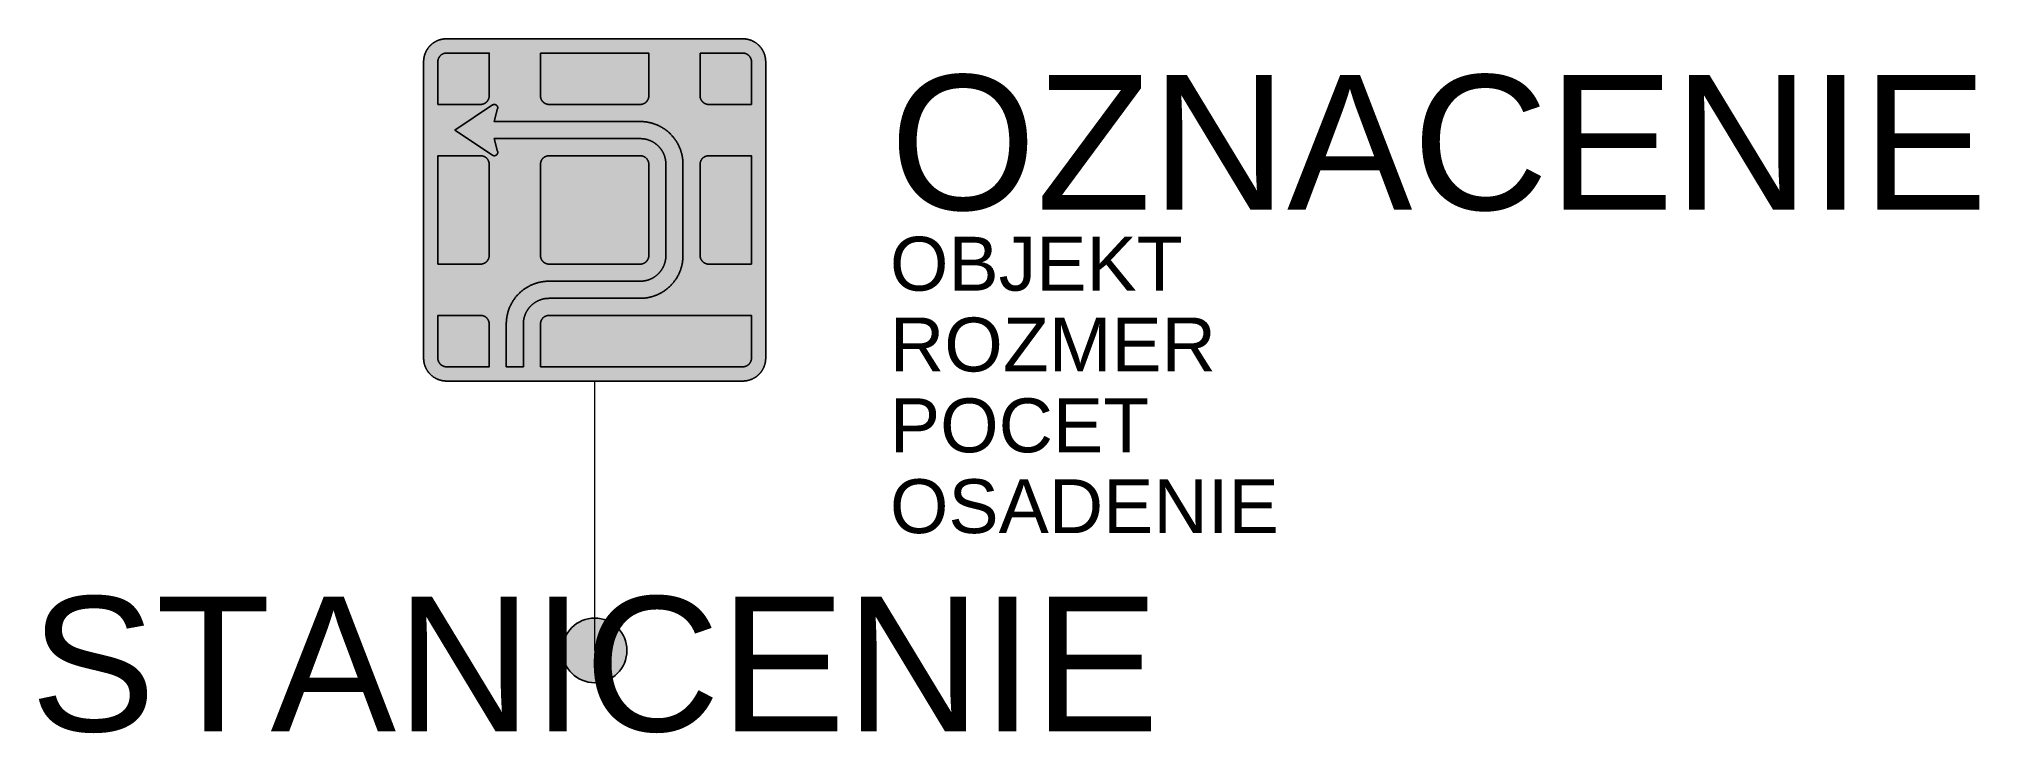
# Model space of a CAD drawing. Header units: metres. Extents: x -10.3 to 25.7, y -1.5 to 11.4.
import ezdxf
from ezdxf.enums import TextEntityAlignment as Align

# ---------------------------------------------------------------- set-up
doc = ezdxf.new("R2010")
doc.units = ezdxf.units.M
doc.layers.get('Defpoints').update_dxf_attribs({"color": 140, "lineweight": 5})
doc.styles.get("Standard").update_dxf_attribs({"font": 'arial.ttf'})

msp = doc.modelspace()

# ---------------------------------------------------------------- hatches: boundary and pattern name
at = {"true_color": 0xf1efea}
msp.add_hatch(color=7, dxfattribs=at).paths.add_polyline_path([(-2.752, 11.35), (-2.757, 11.35), (-2.762, 11.35), (-2.767, 11.35), (-2.773, 11.349), (-2.778, 11.349), (-2.783, 11.349), (-2.788, 11.348), (-2.794, 11.348), (-2.799, 11.347), (-2.804, 11.347), (-2.809, 11.346), (-2.814, 11.345), (-2.819, 11.345), (-2.824, 11.344), (-2.83, 11.343), (-2.835, 11.342), (-2.84, 11.341), (-2.845, 11.34), (-2.85, 11.338), (-2.855, 11.337), (-2.86, 11.336), (-2.865, 11.335), (-2.87, 11.333), (-2.875, 11.332), (-2.88, 11.33), (-2.885, 11.329), (-2.89, 11.327), (-2.894, 11.325), (-2.899, 11.323), (-2.904, 11.322), (-2.909, 11.32), (-2.914, 11.318), (-2.918, 11.316), (-2.923, 11.314), (-2.928, 11.312), (-2.933, 11.309), (-2.937, 11.307), (-2.942, 11.305), (-2.946, 11.302), (-2.951, 11.3), (-2.956, 11.298), (-2.96, 11.295), (-2.965, 11.293), (-2.969, 11.29), (-2.973, 11.287), (-2.978, 11.284), (-2.982, 11.282), (-2.987, 11.279), (-2.991, 11.276), (-2.995, 11.273), (-2.999, 11.27), (-3.004, 11.267), (-3.008, 11.264), (-3.012, 11.261), (-3.016, 11.257), (-3.02, 11.254), (-3.024, 11.251), (-3.028, 11.247), (-3.032, 11.244), (-3.036, 11.24), (-3.04, 11.237), (-3.044, 11.233), (-3.047, 11.23), (-3.051, 11.226), (-3.055, 11.222), (-3.058, 11.218), (-3.062, 11.215), (-3.065, 11.211), (-3.069, 11.207), (-3.072, 11.203), (-3.076, 11.199), (-3.079, 11.195), (-3.082, 11.191), (-3.086, 11.187), (-3.089, 11.183), (-3.092, 11.178), (-3.095, 11.174), (-3.098, 11.17), (-3.101, 11.166), (-3.104, 11.161), (-3.107, 11.157), (-3.11, 11.153), (-3.112, 11.148), (-3.115, 11.144), (-3.118, 11.14), (-3.12, 11.135), (-3.123, 11.131), (-3.125, 11.126), (-3.128, 11.121), (-3.13, 11.117), (-3.132, 11.112), (-3.134, 11.108), (-3.137, 11.103), (-3.139, 11.098), (-3.141, 11.093), (-3.143, 11.089), (-3.145, 11.084), (-3.147, 11.079), (-3.148, 11.074), (-3.15, 11.069), (-3.152, 11.064), (-3.154, 11.06), (-3.155, 11.055), (-3.157, 11.05), (-3.158, 11.045), (-3.16, 11.04), (-3.161, 11.035), (-3.162, 11.03), (-3.164, 11.025), (-3.165, 11.02), (-3.166, 11.015), (-3.167, 11.01), (-3.168, 11.004), (-3.169, 10.999), (-3.17, 10.994), (-3.17, 10.989), (-3.171, 10.984), (-3.172, 10.979), (-3.172, 10.974), (-3.173, 10.968), (-3.173, 10.963), (-3.174, 10.958), (-3.174, 10.953), (-3.175, 10.948), (-3.175, 10.942), (-3.175, 10.937), (-3.175, 10.932), (-3.175, 10.927), (-3.175, 5.423), (-3.175, 5.418), (-3.175, 5.413), (-3.175, 5.408), (-3.175, 5.402), (-3.174, 5.397), (-3.174, 5.392), (-3.173, 5.387), (-3.173, 5.381), (-3.172, 5.376), (-3.172, 5.371), (-3.171, 5.366), (-3.17, 5.361), (-3.17, 5.356), (-3.169, 5.351), (-3.168, 5.345), (-3.167, 5.34), (-3.166, 5.335), (-3.165, 5.33), (-3.164, 5.325), (-3.162, 5.32), (-3.161, 5.315), (-3.16, 5.31), (-3.158, 5.305), (-3.157, 5.3), (-3.155, 5.295), (-3.154, 5.29), (-3.152, 5.285), (-3.15, 5.281), (-3.148, 5.276), (-3.147, 5.271), (-3.145, 5.266), (-3.143, 5.261), (-3.141, 5.256), (-3.139, 5.252), (-3.137, 5.247), (-3.134, 5.242), (-3.132, 5.238), (-3.13, 5.233), (-3.128, 5.229), (-3.125, 5.224), (-3.123, 5.219), (-3.12, 5.215), (-3.118, 5.21), (-3.115, 5.206), (-3.112, 5.201), (-3.11, 5.197), (-3.107, 5.193), (-3.104, 5.188), (-3.101, 5.184), (-3.098, 5.18), (-3.095, 5.176), (-3.092, 5.171), (-3.089, 5.167), (-3.086, 5.163), (-3.082, 5.159), (-3.079, 5.155), (-3.076, 5.151), (-3.072, 5.147), (-3.069, 5.143), (-3.065, 5.139), (-3.062, 5.135), (-3.058, 5.131), (-3.055, 5.128), (-3.051, 5.124), (-3.047, 5.12), (-3.044, 5.117), (-3.04, 5.113), (-3.036, 5.109), (-3.032, 5.106), (-3.028, 5.103), (-3.024, 5.099), (-3.02, 5.096), (-3.016, 5.093), (-3.012, 5.089), (-3.008, 5.086), (-3.004, 5.083), (-2.999, 5.08), (-2.995, 5.077), (-2.991, 5.074), (-2.987, 5.071), (-2.982, 5.068), (-2.978, 5.065), (-2.973, 5.063), (-2.969, 5.06), (-2.965, 5.057), (-2.96, 5.055), (-2.956, 5.052), (-2.951, 5.05), (-2.946, 5.047), (-2.942, 5.045), (-2.937, 5.043), (-2.933, 5.041), (-2.928, 5.038), (-2.923, 5.036), (-2.918, 5.034), (-2.914, 5.032), (-2.909, 5.03), (-2.904, 5.028), (-2.899, 5.027), (-2.894, 5.025), (-2.89, 5.023), (-2.885, 5.021), (-2.88, 5.02), (-2.875, 5.018), (-2.87, 5.017), (-2.865, 5.015), (-2.86, 5.014), (-2.855, 5.013), (-2.85, 5.012), (-2.845, 5.01), (-2.84, 5.009), (-2.835, 5.008), (-2.83, 5.007), (-2.824, 5.006), (-2.819, 5.005), (-2.814, 5.005), (-2.809, 5.004), (-2.804, 5.003), (-2.799, 5.003), (-2.794, 5.002), (-2.788, 5.002), (-2.783, 5.001), (-2.778, 5.001), (-2.773, 5), (-2.767, 5), (-2.762, 5), (-2.757, 5), (-2.752, 5), (2.752, 5), (2.757, 5), (2.762, 5), (2.767, 5), (2.773, 5), (2.778, 5.001), (2.783, 5.001), (2.788, 5.002), (2.793, 5.002), (2.799, 5.003), (2.804, 5.003), (2.809, 5.004), (2.814, 5.005), (2.819, 5.005), (2.824, 5.006), (2.83, 5.007), (2.835, 5.008), (2.84, 5.009), (2.845, 5.01), (2.85, 5.012), (2.855, 5.013), (2.86, 5.014), (2.865, 5.015), (2.87, 5.017), (2.875, 5.018), (2.88, 5.02), (2.885, 5.021), (2.889, 5.023), (2.894, 5.025), (2.899, 5.027), (2.904, 5.028), (2.909, 5.03), (2.914, 5.032), (2.918, 5.034), (2.923, 5.036), (2.928, 5.038), (2.933, 5.041), (2.937, 5.043), (2.942, 5.045), (2.946, 5.047), (2.951, 5.05), (2.956, 5.052), (2.96, 5.055), (2.965, 5.057), (2.969, 5.06), (2.973, 5.063), (2.978, 5.065), (2.982, 5.068), (2.986, 5.071), (2.991, 5.074), (2.995, 5.077), (2.999, 5.08), (3.003, 5.083), (3.008, 5.086), (3.012, 5.089), (3.016, 5.093), (3.02, 5.096), (3.024, 5.099), (3.028, 5.103), (3.032, 5.106), (3.036, 5.109), (3.04, 5.113), (3.043, 5.117), (3.047, 5.12), (3.051, 5.124), (3.055, 5.128), (3.058, 5.131), (3.062, 5.135), (3.065, 5.139), (3.069, 5.143), (3.072, 5.147), (3.076, 5.151), (3.079, 5.155), (3.082, 5.159), (3.086, 5.163), (3.089, 5.167), (3.092, 5.171), (3.095, 5.176), (3.098, 5.18), (3.101, 5.184), (3.104, 5.188), (3.107, 5.193), (3.109, 5.197), (3.112, 5.201), (3.115, 5.206), (3.118, 5.21), (3.12, 5.215), (3.123, 5.219), (3.125, 5.224), (3.128, 5.229), (3.13, 5.233), (3.132, 5.238), (3.134, 5.242), (3.137, 5.247), (3.139, 5.252), (3.141, 5.256), (3.143, 5.261), (3.145, 5.266), (3.147, 5.271), (3.148, 5.276), (3.15, 5.281), (3.152, 5.285), (3.154, 5.29), (3.155, 5.295), (3.157, 5.3), (3.158, 5.305), (3.16, 5.31), (3.161, 5.315), (3.162, 5.32), (3.163, 5.325), (3.165, 5.33), (3.166, 5.335), (3.167, 5.34), (3.168, 5.345), (3.169, 5.351), (3.17, 5.356), (3.17, 5.361), (3.171, 5.366), (3.172, 5.371), (3.172, 5.376), (3.173, 5.381), (3.173, 5.387), (3.174, 5.392), (3.174, 5.397), (3.174, 5.402), (3.175, 5.408), (3.175, 5.413), (3.175, 5.418), (3.175, 5.423), (3.175, 10.927), (3.175, 10.932), (3.175, 10.937), (3.175, 10.942), (3.174, 10.948), (3.174, 10.953), (3.174, 10.958), (3.173, 10.963), (3.173, 10.968), (3.172, 10.974), (3.172, 10.979), (3.171, 10.984), (3.17, 10.989), (3.17, 10.994), (3.169, 10.999), (3.168, 11.004), (3.167, 11.01), (3.166, 11.015), (3.165, 11.02), (3.163, 11.025), (3.162, 11.03), (3.161, 11.035), (3.16, 11.04), (3.158, 11.045), (3.157, 11.05), (3.155, 11.055), (3.154, 11.06), (3.152, 11.064), (3.15, 11.069), (3.148, 11.074), (3.147, 11.079), (3.145, 11.084), (3.143, 11.089), (3.141, 11.093), (3.139, 11.098), (3.137, 11.103), (3.134, 11.108), (3.132, 11.112), (3.13, 11.117), (3.128, 11.121), (3.125, 11.126), (3.123, 11.131), (3.12, 11.135), (3.118, 11.14), (3.115, 11.144), (3.112, 11.148), (3.109, 11.153), (3.107, 11.157), (3.104, 11.161), (3.101, 11.166), (3.098, 11.17), (3.095, 11.174), (3.092, 11.178), (3.089, 11.183), (3.086, 11.187), (3.082, 11.191), (3.079, 11.195), (3.076, 11.199), (3.072, 11.203), (3.069, 11.207), (3.065, 11.211), (3.062, 11.215), (3.058, 11.218), (3.055, 11.222), (3.051, 11.226), (3.047, 11.23), (3.043, 11.233), (3.04, 11.237), (3.036, 11.24), (3.032, 11.244), (3.028, 11.247), (3.024, 11.251), (3.02, 11.254), (3.016, 11.257), (3.012, 11.261), (3.008, 11.264), (3.003, 11.267), (2.999, 11.27), (2.995, 11.273), (2.991, 11.276), (2.986, 11.279), (2.982, 11.282), (2.978, 11.284), (2.973, 11.287), (2.969, 11.29), (2.965, 11.293), (2.96, 11.295), (2.956, 11.298), (2.951, 11.3), (2.946, 11.302), (2.942, 11.305), (2.937, 11.307), (2.933, 11.309), (2.928, 11.312), (2.923, 11.314), (2.918, 11.316), (2.914, 11.318), (2.909, 11.32), (2.904, 11.322), (2.899, 11.323), (2.894, 11.325), (2.889, 11.327), (2.885, 11.329), (2.88, 11.33), (2.875, 11.332), (2.87, 11.333), (2.865, 11.335), (2.86, 11.336), (2.855, 11.337), (2.85, 11.338), (2.845, 11.34), (2.84, 11.341), (2.835, 11.342), (2.83, 11.343), (2.824, 11.344), (2.819, 11.345), (2.814, 11.345), (2.809, 11.346), (2.804, 11.347), (2.799, 11.347), (2.793, 11.348), (2.788, 11.348), (2.783, 11.349), (2.778, 11.349), (2.773, 11.349), (2.767, 11.35), (2.762, 11.35), (2.757, 11.35), (2.752, 11.35)])
at = {"true_color": 0x292829}
h = msp.add_hatch(color=250, dxfattribs=at)
h.paths.add_polyline_path([(-2.752, 11.244), (-2.76, 11.244), (-2.768, 11.244), (-2.776, 11.243), (-2.784, 11.243), (-2.792, 11.242), (-2.8, 11.24), (-2.808, 11.239), (-2.816, 11.238), (-2.823, 11.236), (-2.831, 11.234), (-2.839, 11.232), (-2.846, 11.23), (-2.854, 11.227), (-2.861, 11.225), (-2.868, 11.222), (-2.875, 11.219), (-2.882, 11.216), (-2.889, 11.213), (-2.896, 11.209), (-2.903, 11.206), (-2.91, 11.202), (-2.916, 11.198), (-2.923, 11.194), (-2.929, 11.19), (-2.935, 11.186), (-2.942, 11.181), (-2.948, 11.176), (-2.954, 11.172), (-2.959, 11.167), (-2.965, 11.162), (-2.971, 11.156), (-2.976, 11.151), (-2.981, 11.146), (-2.987, 11.14), (-2.992, 11.134), (-2.997, 11.129), (-3.001, 11.123), (-3.006, 11.117), (-3.011, 11.11), (-3.015, 11.104), (-3.019, 11.098), (-3.023, 11.091), (-3.027, 11.085), (-3.031, 11.078), (-3.034, 11.071), (-3.038, 11.064), (-3.041, 11.057), (-3.044, 11.05), (-3.047, 11.043), (-3.05, 11.036), (-3.053, 11.028), (-3.055, 11.021), (-3.057, 11.014), (-3.059, 11.006), (-3.061, 10.998), (-3.063, 10.991), (-3.064, 10.983), (-3.066, 10.975), (-3.067, 10.967), (-3.068, 10.959), (-3.068, 10.951), (-3.069, 10.943), (-3.069, 10.935), (-3.069, 10.927), (-3.069, 5.423), (-3.069, 5.415), (-3.069, 5.407), (-3.068, 5.399), (-3.068, 5.391), (-3.067, 5.383), (-3.066, 5.375), (-3.064, 5.367), (-3.063, 5.359), (-3.061, 5.352), (-3.059, 5.344), (-3.057, 5.336), (-3.055, 5.329), (-3.053, 5.321), (-3.05, 5.314), (-3.047, 5.307), (-3.044, 5.3), (-3.041, 5.293), (-3.038, 5.286), (-3.034, 5.279), (-3.031, 5.272), (-3.027, 5.265), (-3.023, 5.259), (-3.019, 5.252), (-3.015, 5.246), (-3.011, 5.239), (-3.006, 5.233), (-3.001, 5.227), (-2.997, 5.221), (-2.992, 5.215), (-2.987, 5.21), (-2.981, 5.204), (-2.976, 5.199), (-2.971, 5.193), (-2.965, 5.188), (-2.959, 5.183), (-2.954, 5.178), (-2.948, 5.174), (-2.942, 5.169), (-2.935, 5.164), (-2.929, 5.16), (-2.923, 5.156), (-2.916, 5.152), (-2.91, 5.148), (-2.903, 5.144), (-2.896, 5.141), (-2.889, 5.137), (-2.882, 5.134), (-2.875, 5.131), (-2.868, 5.128), (-2.861, 5.125), (-2.854, 5.122), (-2.846, 5.12), (-2.839, 5.118), (-2.831, 5.116), (-2.823, 5.114), (-2.816, 5.112), (-2.808, 5.111), (-2.8, 5.109), (-2.792, 5.108), (-2.784, 5.107), (-2.776, 5.107), (-2.768, 5.106), (-2.76, 5.106), (-2.752, 5.106), (2.752, 5.106), (2.76, 5.106), (2.768, 5.106), (2.776, 5.107), (2.784, 5.107), (2.792, 5.108), (2.8, 5.109), (2.808, 5.111), (2.816, 5.112), (2.823, 5.114), (2.831, 5.116), (2.839, 5.118), (2.846, 5.12), (2.853, 5.122), (2.861, 5.125), (2.868, 5.128), (2.875, 5.131), (2.882, 5.134), (2.889, 5.137), (2.896, 5.141), (2.903, 5.144), (2.91, 5.148), (2.916, 5.152), (2.923, 5.156), (2.929, 5.16), (2.935, 5.164), (2.942, 5.169), (2.948, 5.174), (2.954, 5.178), (2.959, 5.183), (2.965, 5.188), (2.971, 5.193), (2.976, 5.199), (2.981, 5.204), (2.987, 5.21), (2.992, 5.215), (2.997, 5.221), (3.001, 5.227), (3.006, 5.233), (3.011, 5.239), (3.015, 5.246), (3.019, 5.252), (3.023, 5.259), (3.027, 5.265), (3.031, 5.272), (3.034, 5.279), (3.038, 5.286), (3.041, 5.293), (3.044, 5.3), (3.047, 5.307), (3.05, 5.314), (3.052, 5.321), (3.055, 5.329), (3.057, 5.336), (3.059, 5.344), (3.061, 5.352), (3.063, 5.359), (3.064, 5.367), (3.066, 5.375), (3.067, 5.383), (3.067, 5.391), (3.068, 5.399), (3.069, 5.407), (3.069, 5.415), (3.069, 5.423), (3.069, 10.927), (3.069, 10.935), (3.069, 10.943), (3.068, 10.951), (3.067, 10.959), (3.067, 10.967), (3.066, 10.975), (3.064, 10.983), (3.063, 10.991), (3.061, 10.998), (3.059, 11.006), (3.057, 11.014), (3.055, 11.021), (3.052, 11.028), (3.05, 11.036), (3.047, 11.043), (3.044, 11.05), (3.041, 11.057), (3.038, 11.064), (3.034, 11.071), (3.031, 11.078), (3.027, 11.085), (3.023, 11.091), (3.019, 11.098), (3.015, 11.104), (3.011, 11.11), (3.006, 11.117), (3.001, 11.123), (2.997, 11.129), (2.992, 11.134), (2.987, 11.14), (2.981, 11.146), (2.976, 11.151), (2.971, 11.156), (2.965, 11.162), (2.959, 11.167), (2.954, 11.172), (2.948, 11.176), (2.942, 11.181), (2.935, 11.186), (2.929, 11.19), (2.923, 11.194), (2.916, 11.198), (2.91, 11.202), (2.903, 11.206), (2.896, 11.209), (2.889, 11.213), (2.882, 11.216), (2.875, 11.219), (2.868, 11.222), (2.861, 11.225), (2.853, 11.227), (2.846, 11.23), (2.839, 11.232), (2.831, 11.234), (2.823, 11.236), (2.816, 11.238), (2.808, 11.239), (2.8, 11.24), (2.792, 11.242), (2.784, 11.243), (2.776, 11.243), (2.768, 11.244), (2.76, 11.244), (2.752, 11.244)])
h.paths.add_polyline_path([(-2.752, 11.085), (-2.756, 11.085), (-2.76, 11.085), (-2.764, 11.085), (-2.768, 11.085), (-2.772, 11.084), (-2.776, 11.084), (-2.78, 11.083), (-2.784, 11.082), (-2.788, 11.081), (-2.791, 11.08), (-2.795, 11.079), (-2.799, 11.078), (-2.803, 11.077), (-2.806, 11.076), (-2.81, 11.074), (-2.813, 11.073), (-2.817, 11.071), (-2.82, 11.07), (-2.824, 11.068), (-2.827, 11.066), (-2.831, 11.064), (-2.834, 11.062), (-2.837, 11.06), (-2.84, 11.058), (-2.844, 11.056), (-2.847, 11.054), (-2.85, 11.051), (-2.853, 11.049), (-2.856, 11.047), (-2.858, 11.044), (-2.861, 11.042), (-2.864, 11.039), (-2.867, 11.036), (-2.869, 11.033), (-2.872, 11.031), (-2.874, 11.028), (-2.877, 11.025), (-2.879, 11.022), (-2.881, 11.019), (-2.883, 11.015), (-2.885, 11.012), (-2.887, 11.009), (-2.889, 11.006), (-2.891, 11.002), (-2.893, 10.999), (-2.895, 10.995), (-2.896, 10.992), (-2.898, 10.988), (-2.899, 10.985), (-2.901, 10.981), (-2.902, 10.978), (-2.903, 10.974), (-2.904, 10.97), (-2.905, 10.966), (-2.906, 10.962), (-2.907, 10.959), (-2.908, 10.955), (-2.909, 10.951), (-2.909, 10.947), (-2.91, 10.943), (-2.91, 10.939), (-2.91, 10.935), (-2.91, 10.931), (-2.91, 10.927), (-2.91, 5.423), (-2.91, 5.419), (-2.91, 5.415), (-2.91, 5.411), (-2.91, 5.407), (-2.909, 5.403), (-2.909, 5.399), (-2.908, 5.395), (-2.907, 5.391), (-2.906, 5.387), (-2.905, 5.384), (-2.904, 5.38), (-2.903, 5.376), (-2.902, 5.372), (-2.901, 5.369), (-2.899, 5.365), (-2.898, 5.361), (-2.896, 5.358), (-2.895, 5.354), (-2.893, 5.351), (-2.891, 5.348), (-2.889, 5.344), (-2.887, 5.341), (-2.885, 5.338), (-2.883, 5.335), (-2.881, 5.331), (-2.879, 5.328), (-2.877, 5.325), (-2.874, 5.322), (-2.872, 5.319), (-2.869, 5.317), (-2.867, 5.314), (-2.864, 5.311), (-2.861, 5.308), (-2.858, 5.306), (-2.856, 5.303), (-2.853, 5.301), (-2.85, 5.298), (-2.847, 5.296), (-2.844, 5.294), (-2.84, 5.292), (-2.837, 5.29), (-2.834, 5.288), (-2.831, 5.286), (-2.827, 5.284), (-2.824, 5.282), (-2.82, 5.28), (-2.817, 5.279), (-2.813, 5.277), (-2.81, 5.276), (-2.806, 5.274), (-2.803, 5.273), (-2.799, 5.272), (-2.795, 5.271), (-2.791, 5.27), (-2.788, 5.269), (-2.784, 5.268), (-2.78, 5.267), (-2.776, 5.266), (-2.772, 5.266), (-2.768, 5.265), (-2.764, 5.265), (-2.76, 5.265), (-2.756, 5.265), (-2.752, 5.265), (2.752, 5.265), (2.756, 5.265), (2.76, 5.265), (2.764, 5.265), (2.768, 5.265), (2.772, 5.266), (2.776, 5.266), (2.78, 5.267), (2.784, 5.268), (2.787, 5.269), (2.791, 5.27), (2.795, 5.271), (2.799, 5.272), (2.803, 5.273), (2.806, 5.274), (2.81, 5.276), (2.813, 5.277), (2.817, 5.279), (2.82, 5.28), (2.824, 5.282), (2.827, 5.284), (2.831, 5.286), (2.834, 5.288), (2.837, 5.29), (2.84, 5.292), (2.844, 5.294), (2.847, 5.296), (2.85, 5.298), (2.853, 5.301), (2.856, 5.303), (2.858, 5.306), (2.861, 5.308), (2.864, 5.311), (2.867, 5.314), (2.869, 5.317), (2.872, 5.319), (2.874, 5.322), (2.877, 5.325), (2.879, 5.328), (2.881, 5.331), (2.883, 5.335), (2.885, 5.338), (2.887, 5.341), (2.889, 5.344), (2.891, 5.348), (2.893, 5.351), (2.895, 5.354), (2.896, 5.358), (2.898, 5.361), (2.899, 5.365), (2.901, 5.369), (2.902, 5.372), (2.903, 5.376), (2.904, 5.38), (2.905, 5.384), (2.906, 5.387), (2.907, 5.391), (2.908, 5.395), (2.909, 5.399), (2.909, 5.403), (2.91, 5.407), (2.91, 5.411), (2.91, 5.415), (2.91, 5.419), (2.91, 5.423), (2.91, 10.927), (2.91, 10.931), (2.91, 10.935), (2.91, 10.939), (2.91, 10.943), (2.909, 10.947), (2.909, 10.951), (2.908, 10.955), (2.907, 10.959), (2.906, 10.962), (2.905, 10.966), (2.904, 10.97), (2.903, 10.974), (2.902, 10.978), (2.901, 10.981), (2.899, 10.985), (2.898, 10.988), (2.896, 10.992), (2.895, 10.995), (2.893, 10.999), (2.891, 11.002), (2.889, 11.006), (2.887, 11.009), (2.885, 11.012), (2.883, 11.015), (2.881, 11.019), (2.879, 11.022), (2.877, 11.025), (2.874, 11.028), (2.872, 11.031), (2.869, 11.033), (2.867, 11.036), (2.864, 11.039), (2.861, 11.042), (2.858, 11.044), (2.856, 11.047), (2.853, 11.049), (2.85, 11.051), (2.847, 11.054), (2.844, 11.056), (2.84, 11.058), (2.837, 11.06), (2.834, 11.062), (2.831, 11.064), (2.827, 11.066), (2.824, 11.068), (2.82, 11.07), (2.817, 11.071), (2.813, 11.073), (2.81, 11.074), (2.806, 11.076), (2.803, 11.077), (2.799, 11.078), (2.795, 11.079), (2.791, 11.08), (2.787, 11.081), (2.784, 11.082), (2.78, 11.083), (2.776, 11.084), (2.772, 11.084), (2.768, 11.085), (2.764, 11.085), (2.76, 11.085), (2.756, 11.085), (2.752, 11.085)], flags=16)
at = {"true_color": 0x8e9290}
for points in [[(-2.91, 10.133), (-2.91, 10.927), (-2.91, 10.931), (-2.91, 10.935), (-2.91, 10.939), (-2.91, 10.943), (-2.909, 10.947), (-2.909, 10.951), (-2.908, 10.955), (-2.907, 10.959), (-2.906, 10.962), (-2.905, 10.966), (-2.904, 10.97), (-2.903, 10.974), (-2.902, 10.978), (-2.901, 10.981), (-2.899, 10.985), (-2.898, 10.988), (-2.896, 10.992), (-2.895, 10.995), (-2.893, 10.999), (-2.891, 11.002), (-2.889, 11.006), (-2.887, 11.009), (-2.885, 11.012), (-2.883, 11.015), (-2.881, 11.019), (-2.879, 11.022), (-2.877, 11.025), (-2.874, 11.028), (-2.872, 11.031), (-2.869, 11.033), (-2.867, 11.036), (-2.864, 11.039), (-2.861, 11.042), (-2.858, 11.044), (-2.856, 11.047), (-2.853, 11.049), (-2.85, 11.051), (-2.847, 11.054), (-2.844, 11.056), (-2.84, 11.058), (-2.837, 11.06), (-2.834, 11.062), (-2.831, 11.064), (-2.827, 11.066), (-2.824, 11.068), (-2.82, 11.07), (-2.817, 11.071), (-2.813, 11.073), (-2.81, 11.074), (-2.806, 11.076), (-2.803, 11.077), (-2.799, 11.078), (-2.795, 11.079), (-2.791, 11.08), (-2.788, 11.081), (-2.784, 11.082), (-2.78, 11.083), (-2.776, 11.084), (-2.772, 11.084), (-2.768, 11.085), (-2.764, 11.085), (-2.76, 11.085), (-2.756, 11.085), (-2.752, 11.085), (-1.958, 11.085), (-1.958, 10.292), (-1.958, 10.288), (-1.958, 10.283), (-1.958, 10.279), (-1.959, 10.275), (-1.959, 10.271), (-1.96, 10.267), (-1.96, 10.264), (-1.961, 10.26), (-1.962, 10.256), (-1.963, 10.252), (-1.964, 10.248), (-1.965, 10.244), (-1.966, 10.241), (-1.968, 10.237), (-1.969, 10.233), (-1.97, 10.23), (-1.972, 10.226), (-1.974, 10.223), (-1.975, 10.219), (-1.977, 10.216), (-1.979, 10.213), (-1.981, 10.209), (-1.983, 10.206), (-1.985, 10.203), (-1.987, 10.2), (-1.99, 10.197), (-1.992, 10.194), (-1.994, 10.191), (-1.997, 10.188), (-1.999, 10.185), (-2.002, 10.182), (-2.004, 10.179), (-2.007, 10.177), (-2.01, 10.174), (-2.013, 10.172), (-2.016, 10.169), (-2.019, 10.167), (-2.022, 10.164), (-2.025, 10.162), (-2.028, 10.16), (-2.031, 10.158), (-2.034, 10.156), (-2.038, 10.154), (-2.041, 10.152), (-2.044, 10.15), (-2.048, 10.149), (-2.051, 10.147), (-2.055, 10.145), (-2.058, 10.144), (-2.062, 10.143), (-2.066, 10.141), (-2.069, 10.14), (-2.073, 10.139), (-2.077, 10.138), (-2.081, 10.137), (-2.085, 10.136), (-2.089, 10.135), (-2.093, 10.135), (-2.097, 10.134), (-2.1, 10.134), (-2.105, 10.133), (-2.109, 10.133), (-2.113, 10.133), (-2.117, 10.133)], [(-1.005, 11.085), (-1.005, 10.292), (-1.005, 10.288), (-1.005, 10.283), (-1.005, 10.279), (-1.005, 10.275), (-1.004, 10.271), (-1.004, 10.267), (-1.003, 10.264), (-1.002, 10.26), (-1.001, 10.256), (-1, 10.252), (-0.999, 10.248), (-0.998, 10.244), (-0.997, 10.241), (-0.996, 10.237), (-0.994, 10.233), (-0.993, 10.23), (-0.991, 10.226), (-0.99, 10.223), (-0.988, 10.219), (-0.986, 10.216), (-0.984, 10.213), (-0.982, 10.209), (-0.98, 10.206), (-0.978, 10.203), (-0.976, 10.2), (-0.974, 10.197), (-0.972, 10.194), (-0.969, 10.191), (-0.967, 10.188), (-0.964, 10.185), (-0.962, 10.182), (-0.959, 10.179), (-0.956, 10.177), (-0.953, 10.174), (-0.951, 10.172), (-0.948, 10.169), (-0.945, 10.167), (-0.942, 10.164), (-0.939, 10.162), (-0.935, 10.16), (-0.932, 10.158), (-0.929, 10.156), (-0.926, 10.154), (-0.922, 10.152), (-0.919, 10.15), (-0.915, 10.149), (-0.912, 10.147), (-0.908, 10.145), (-0.905, 10.144), (-0.901, 10.143), (-0.898, 10.141), (-0.894, 10.14), (-0.89, 10.139), (-0.886, 10.138), (-0.883, 10.137), (-0.879, 10.136), (-0.875, 10.135), (-0.871, 10.135), (-0.867, 10.134), (-0.863, 10.134), (-0.859, 10.133), (-0.855, 10.133), (-0.851, 10.133), (-0.847, 10.133), (0.847, 10.133), (0.851, 10.133), (0.855, 10.133), (0.859, 10.133), (0.863, 10.134), (0.867, 10.134), (0.871, 10.135), (0.875, 10.135), (0.879, 10.136), (0.882, 10.137), (0.886, 10.138), (0.89, 10.139), (0.894, 10.14), (0.898, 10.141), (0.901, 10.143), (0.905, 10.144), (0.908, 10.145), (0.912, 10.147), (0.915, 10.149), (0.919, 10.15), (0.922, 10.152), (0.926, 10.154), (0.929, 10.156), (0.932, 10.158), (0.935, 10.16), (0.939, 10.162), (0.942, 10.164), (0.945, 10.167), (0.948, 10.169), (0.951, 10.172), (0.953, 10.174), (0.956, 10.177), (0.959, 10.179), (0.962, 10.182), (0.964, 10.185), (0.967, 10.188), (0.969, 10.191), (0.972, 10.194), (0.974, 10.197), (0.976, 10.2), (0.978, 10.203), (0.98, 10.206), (0.982, 10.209), (0.984, 10.213), (0.986, 10.216), (0.988, 10.219), (0.99, 10.223), (0.991, 10.226), (0.993, 10.23), (0.994, 10.233), (0.996, 10.237), (0.997, 10.241), (0.998, 10.244), (0.999, 10.248), (1, 10.252), (1.001, 10.256), (1.002, 10.26), (1.003, 10.264), (1.004, 10.267), (1.004, 10.271), (1.005, 10.275), (1.005, 10.279), (1.005, 10.283), (1.005, 10.288), (1.005, 10.292), (1.005, 11.085)], [(1.958, 11.085), (1.958, 10.292), (1.958, 10.288), (1.958, 10.283), (1.958, 10.279), (1.959, 10.275), (1.959, 10.271), (1.96, 10.267), (1.96, 10.264), (1.961, 10.26), (1.962, 10.256), (1.963, 10.252), (1.964, 10.248), (1.965, 10.244), (1.966, 10.241), (1.968, 10.237), (1.969, 10.233), (1.97, 10.23), (1.972, 10.226), (1.974, 10.223), (1.975, 10.219), (1.977, 10.216), (1.979, 10.213), (1.981, 10.209), (1.983, 10.206), (1.985, 10.203), (1.987, 10.2), (1.989, 10.197), (1.992, 10.194), (1.994, 10.191), (1.997, 10.188), (1.999, 10.185), (2.002, 10.182), (2.004, 10.179), (2.007, 10.177), (2.01, 10.174), (2.013, 10.172), (2.016, 10.169), (2.019, 10.167), (2.022, 10.164), (2.025, 10.162), (2.028, 10.16), (2.031, 10.158), (2.034, 10.156), (2.038, 10.154), (2.041, 10.152), (2.044, 10.15), (2.048, 10.149), (2.051, 10.147), (2.055, 10.145), (2.058, 10.144), (2.062, 10.143), (2.066, 10.141), (2.069, 10.14), (2.073, 10.139), (2.077, 10.138), (2.081, 10.137), (2.085, 10.136), (2.089, 10.135), (2.092, 10.135), (2.096, 10.134), (2.1, 10.134), (2.104, 10.133), (2.108, 10.133), (2.113, 10.133), (2.117, 10.133), (2.91, 10.133), (2.91, 10.927), (2.91, 10.931), (2.91, 10.935), (2.91, 10.939), (2.91, 10.943), (2.909, 10.947), (2.909, 10.951), (2.908, 10.955), (2.907, 10.959), (2.906, 10.962), (2.905, 10.966), (2.904, 10.97), (2.903, 10.974), (2.902, 10.978), (2.901, 10.981), (2.899, 10.985), (2.898, 10.988), (2.896, 10.992), (2.895, 10.995), (2.893, 10.999), (2.891, 11.002), (2.889, 11.006), (2.887, 11.009), (2.885, 11.012), (2.883, 11.015), (2.881, 11.019), (2.879, 11.022), (2.877, 11.025), (2.874, 11.028), (2.872, 11.031), (2.869, 11.033), (2.867, 11.036), (2.864, 11.039), (2.861, 11.042), (2.858, 11.044), (2.856, 11.047), (2.853, 11.049), (2.85, 11.051), (2.847, 11.054), (2.844, 11.056), (2.84, 11.058), (2.837, 11.06), (2.834, 11.062), (2.831, 11.064), (2.827, 11.066), (2.824, 11.068), (2.82, 11.07), (2.817, 11.071), (2.813, 11.073), (2.81, 11.074), (2.806, 11.076), (2.803, 11.077), (2.799, 11.078), (2.795, 11.079), (2.791, 11.08), (2.787, 11.081), (2.784, 11.082), (2.78, 11.083), (2.776, 11.084), (2.772, 11.084), (2.768, 11.085), (2.764, 11.085), (2.76, 11.085), (2.756, 11.085), (2.752, 11.085)], [(-2.91, 7.17), (-2.117, 7.17), (-2.113, 7.17), (-2.109, 7.17), (-2.105, 7.17), (-2.1, 7.17), (-2.097, 7.171), (-2.093, 7.171), (-2.089, 7.172), (-2.085, 7.173), (-2.081, 7.174), (-2.077, 7.175), (-2.073, 7.176), (-2.069, 7.177), (-2.066, 7.178), (-2.062, 7.179), (-2.058, 7.181), (-2.055, 7.182), (-2.051, 7.184), (-2.048, 7.185), (-2.044, 7.187), (-2.041, 7.189), (-2.038, 7.191), (-2.034, 7.193), (-2.031, 7.195), (-2.028, 7.197), (-2.025, 7.199), (-2.022, 7.201), (-2.019, 7.203), (-2.016, 7.206), (-2.013, 7.208), (-2.01, 7.211), (-2.007, 7.213), (-2.004, 7.216), (-2.002, 7.219), (-1.999, 7.222), (-1.997, 7.224), (-1.994, 7.227), (-1.992, 7.23), (-1.99, 7.233), (-1.987, 7.236), (-1.985, 7.24), (-1.983, 7.243), (-1.981, 7.246), (-1.979, 7.249), (-1.977, 7.253), (-1.975, 7.256), (-1.974, 7.259), (-1.972, 7.263), (-1.97, 7.266), (-1.969, 7.27), (-1.968, 7.274), (-1.966, 7.277), (-1.965, 7.281), (-1.964, 7.285), (-1.963, 7.289), (-1.962, 7.292), (-1.961, 7.296), (-1.96, 7.3), (-1.96, 7.304), (-1.959, 7.308), (-1.959, 7.312), (-1.958, 7.316), (-1.958, 7.32), (-1.958, 7.324), (-1.958, 7.328), (-1.958, 9.022), (-1.958, 9.026), (-1.958, 9.03), (-1.958, 9.034), (-1.959, 9.038), (-1.959, 9.042), (-1.96, 9.046), (-1.96, 9.05), (-1.961, 9.054), (-1.962, 9.057), (-1.963, 9.061), (-1.964, 9.065), (-1.965, 9.069), (-1.966, 9.073), (-1.968, 9.076), (-1.969, 9.08), (-1.97, 9.083), (-1.972, 9.087), (-1.974, 9.09), (-1.975, 9.094), (-1.977, 9.097), (-1.979, 9.101), (-1.981, 9.104), (-1.983, 9.107), (-1.985, 9.11), (-1.987, 9.114), (-1.99, 9.117), (-1.992, 9.12), (-1.994, 9.123), (-1.997, 9.126), (-1.999, 9.128), (-2.002, 9.131), (-2.004, 9.134), (-2.007, 9.137), (-2.01, 9.139), (-2.013, 9.142), (-2.016, 9.144), (-2.019, 9.146), (-2.022, 9.149), (-2.025, 9.151), (-2.028, 9.153), (-2.031, 9.155), (-2.034, 9.157), (-2.038, 9.159), (-2.041, 9.161), (-2.044, 9.163), (-2.048, 9.165), (-2.051, 9.166), (-2.055, 9.168), (-2.058, 9.169), (-2.062, 9.171), (-2.066, 9.172), (-2.069, 9.173), (-2.073, 9.174), (-2.077, 9.175), (-2.081, 9.176), (-2.085, 9.177), (-2.089, 9.178), (-2.093, 9.179), (-2.097, 9.179), (-2.1, 9.18), (-2.105, 9.18), (-2.109, 9.18), (-2.113, 9.18), (-2.117, 9.18), (-2.91, 9.18)], [(-0.847, 7.17), (-0.851, 7.17), (-0.855, 7.17), (-0.859, 7.17), (-0.863, 7.17), (-0.867, 7.171), (-0.871, 7.171), (-0.875, 7.172), (-0.879, 7.173), (-0.883, 7.174), (-0.886, 7.175), (-0.89, 7.176), (-0.894, 7.177), (-0.898, 7.178), (-0.901, 7.179), (-0.905, 7.181), (-0.908, 7.182), (-0.912, 7.184), (-0.915, 7.185), (-0.919, 7.187), (-0.922, 7.189), (-0.926, 7.191), (-0.929, 7.193), (-0.932, 7.195), (-0.935, 7.197), (-0.939, 7.199), (-0.942, 7.201), (-0.945, 7.203), (-0.948, 7.206), (-0.951, 7.208), (-0.953, 7.211), (-0.956, 7.213), (-0.959, 7.216), (-0.962, 7.219), (-0.964, 7.222), (-0.967, 7.224), (-0.969, 7.227), (-0.972, 7.23), (-0.974, 7.233), (-0.976, 7.236), (-0.978, 7.24), (-0.98, 7.243), (-0.982, 7.246), (-0.984, 7.249), (-0.986, 7.253), (-0.988, 7.256), (-0.99, 7.259), (-0.991, 7.263), (-0.993, 7.266), (-0.994, 7.27), (-0.996, 7.274), (-0.997, 7.277), (-0.998, 7.281), (-0.999, 7.285), (-1, 7.289), (-1.001, 7.292), (-1.002, 7.296), (-1.003, 7.3), (-1.004, 7.304), (-1.004, 7.308), (-1.005, 7.312), (-1.005, 7.316), (-1.005, 7.32), (-1.005, 7.324), (-1.005, 7.328), (-1.005, 9.022), (-1.005, 9.026), (-1.005, 9.03), (-1.005, 9.034), (-1.005, 9.038), (-1.004, 9.042), (-1.004, 9.046), (-1.003, 9.05), (-1.002, 9.054), (-1.001, 9.057), (-1, 9.061), (-0.999, 9.065), (-0.998, 9.069), (-0.997, 9.073), (-0.996, 9.076), (-0.994, 9.08), (-0.993, 9.083), (-0.991, 9.087), (-0.99, 9.09), (-0.988, 9.094), (-0.986, 9.097), (-0.984, 9.101), (-0.982, 9.104), (-0.98, 9.107), (-0.978, 9.11), (-0.976, 9.114), (-0.974, 9.117), (-0.972, 9.12), (-0.969, 9.123), (-0.967, 9.126), (-0.964, 9.128), (-0.962, 9.131), (-0.959, 9.134), (-0.956, 9.137), (-0.953, 9.139), (-0.951, 9.142), (-0.948, 9.144), (-0.945, 9.146), (-0.942, 9.149), (-0.939, 9.151), (-0.935, 9.153), (-0.932, 9.155), (-0.929, 9.157), (-0.926, 9.159), (-0.922, 9.161), (-0.919, 9.163), (-0.915, 9.165), (-0.912, 9.166), (-0.908, 9.168), (-0.905, 9.169), (-0.901, 9.171), (-0.898, 9.172), (-0.894, 9.173), (-0.89, 9.174), (-0.886, 9.175), (-0.883, 9.176), (-0.879, 9.177), (-0.875, 9.178), (-0.871, 9.179), (-0.867, 9.179), (-0.863, 9.18), (-0.859, 9.18), (-0.855, 9.18), (-0.851, 9.18), (-0.847, 9.18), (0.847, 9.18), (0.851, 9.18), (0.855, 9.18), (0.859, 9.18), (0.863, 9.18), (0.867, 9.179), (0.871, 9.179), (0.875, 9.178), (0.879, 9.177), (0.882, 9.176), (0.886, 9.175), (0.89, 9.174), (0.894, 9.173), (0.898, 9.172), (0.901, 9.171), (0.905, 9.169), (0.908, 9.168), (0.912, 9.166), (0.915, 9.165), (0.919, 9.163), (0.922, 9.161), (0.926, 9.159), (0.929, 9.157), (0.932, 9.155), (0.935, 9.153), (0.939, 9.151), (0.942, 9.149), (0.945, 9.146), (0.948, 9.144), (0.951, 9.142), (0.953, 9.139), (0.956, 9.137), (0.959, 9.134), (0.962, 9.131), (0.964, 9.128), (0.967, 9.126), (0.969, 9.123), (0.972, 9.12), (0.974, 9.117), (0.976, 9.114), (0.978, 9.11), (0.98, 9.107), (0.982, 9.104), (0.984, 9.101), (0.986, 9.097), (0.988, 9.094), (0.99, 9.09), (0.991, 9.087), (0.993, 9.083), (0.994, 9.08), (0.996, 9.076), (0.997, 9.073), (0.998, 9.069), (0.999, 9.065), (1, 9.061), (1.001, 9.057), (1.002, 9.054), (1.003, 9.05), (1.004, 9.046), (1.004, 9.042), (1.005, 9.038), (1.005, 9.034), (1.005, 9.03), (1.005, 9.026), (1.005, 9.022), (1.005, 7.328), (1.005, 7.324), (1.005, 7.32), (1.005, 7.316), (1.005, 7.312), (1.004, 7.308), (1.004, 7.304), (1.003, 7.3), (1.002, 7.296), (1.001, 7.292), (1, 7.289), (0.999, 7.285), (0.998, 7.281), (0.997, 7.277), (0.996, 7.274), (0.994, 7.27), (0.993, 7.266), (0.991, 7.263), (0.99, 7.259), (0.988, 7.256), (0.986, 7.253), (0.984, 7.249), (0.982, 7.246), (0.98, 7.243), (0.978, 7.24), (0.976, 7.236), (0.974, 7.233), (0.972, 7.23), (0.969, 7.227), (0.967, 7.224), (0.964, 7.222), (0.962, 7.219), (0.959, 7.216), (0.956, 7.213), (0.953, 7.211), (0.951, 7.208), (0.948, 7.206), (0.945, 7.203), (0.942, 7.201), (0.939, 7.199), (0.935, 7.197), (0.932, 7.195), (0.929, 7.193), (0.926, 7.191), (0.922, 7.189), (0.919, 7.187), (0.915, 7.185), (0.912, 7.184), (0.908, 7.182), (0.905, 7.181), (0.901, 7.179), (0.898, 7.178), (0.894, 7.177), (0.89, 7.176), (0.886, 7.175), (0.882, 7.174), (0.879, 7.173), (0.875, 7.172), (0.871, 7.171), (0.867, 7.171), (0.863, 7.17), (0.859, 7.17), (0.855, 7.17), (0.851, 7.17), (0.847, 7.17)], [(2.91, 7.17), (2.117, 7.17), (2.113, 7.17), (2.108, 7.17), (2.104, 7.17), (2.1, 7.17), (2.096, 7.171), (2.092, 7.171), (2.089, 7.172), (2.085, 7.173), (2.081, 7.174), (2.077, 7.175), (2.073, 7.176), (2.069, 7.177), (2.066, 7.178), (2.062, 7.179), (2.058, 7.181), (2.055, 7.182), (2.051, 7.184), (2.048, 7.185), (2.044, 7.187), (2.041, 7.189), (2.038, 7.191), (2.034, 7.193), (2.031, 7.195), (2.028, 7.197), (2.025, 7.199), (2.022, 7.201), (2.019, 7.203), (2.016, 7.206), (2.013, 7.208), (2.01, 7.211), (2.007, 7.213), (2.004, 7.216), (2.002, 7.219), (1.999, 7.222), (1.997, 7.224), (1.994, 7.227), (1.992, 7.23), (1.989, 7.233), (1.987, 7.236), (1.985, 7.24), (1.983, 7.243), (1.981, 7.246), (1.979, 7.249), (1.977, 7.253), (1.975, 7.256), (1.974, 7.259), (1.972, 7.263), (1.97, 7.266), (1.969, 7.27), (1.968, 7.274), (1.966, 7.277), (1.965, 7.281), (1.964, 7.285), (1.963, 7.289), (1.962, 7.292), (1.961, 7.296), (1.96, 7.3), (1.96, 7.304), (1.959, 7.308), (1.959, 7.312), (1.958, 7.316), (1.958, 7.32), (1.958, 7.324), (1.958, 7.328), (1.958, 9.022), (1.958, 9.026), (1.958, 9.03), (1.958, 9.034), (1.959, 9.038), (1.959, 9.042), (1.96, 9.046), (1.96, 9.05), (1.961, 9.054), (1.962, 9.057), (1.963, 9.061), (1.964, 9.065), (1.965, 9.069), (1.966, 9.073), (1.968, 9.076), (1.969, 9.08), (1.97, 9.083), (1.972, 9.087), (1.974, 9.09), (1.975, 9.094), (1.977, 9.097), (1.979, 9.101), (1.981, 9.104), (1.983, 9.107), (1.985, 9.11), (1.987, 9.114), (1.989, 9.117), (1.992, 9.12), (1.994, 9.123), (1.997, 9.126), (1.999, 9.128), (2.002, 9.131), (2.004, 9.134), (2.007, 9.137), (2.01, 9.139), (2.013, 9.142), (2.016, 9.144), (2.019, 9.146), (2.022, 9.149), (2.025, 9.151), (2.028, 9.153), (2.031, 9.155), (2.034, 9.157), (2.038, 9.159), (2.041, 9.161), (2.044, 9.163), (2.048, 9.165), (2.051, 9.166), (2.055, 9.168), (2.058, 9.169), (2.062, 9.171), (2.066, 9.172), (2.069, 9.173), (2.073, 9.174), (2.077, 9.175), (2.081, 9.176), (2.085, 9.177), (2.089, 9.178), (2.092, 9.179), (2.096, 9.179), (2.1, 9.18), (2.104, 9.18), (2.108, 9.18), (2.113, 9.18), (2.117, 9.18), (2.91, 9.18)], [(-2.752, 5.265), (-2.756, 5.265), (-2.76, 5.265), (-2.764, 5.265), (-2.768, 5.265), (-2.772, 5.266), (-2.776, 5.266), (-2.78, 5.267), (-2.784, 5.268), (-2.788, 5.269), (-2.791, 5.27), (-2.795, 5.271), (-2.799, 5.272), (-2.803, 5.273), (-2.806, 5.274), (-2.81, 5.276), (-2.813, 5.277), (-2.817, 5.279), (-2.82, 5.28), (-2.824, 5.282), (-2.827, 5.284), (-2.831, 5.286), (-2.834, 5.288), (-2.837, 5.29), (-2.84, 5.292), (-2.844, 5.294), (-2.847, 5.296), (-2.85, 5.298), (-2.853, 5.301), (-2.856, 5.303), (-2.858, 5.306), (-2.861, 5.308), (-2.864, 5.311), (-2.867, 5.314), (-2.869, 5.317), (-2.872, 5.319), (-2.874, 5.322), (-2.877, 5.325), (-2.879, 5.328), (-2.881, 5.331), (-2.883, 5.335), (-2.885, 5.338), (-2.887, 5.341), (-2.889, 5.344), (-2.891, 5.348), (-2.893, 5.351), (-2.895, 5.354), (-2.896, 5.358), (-2.898, 5.361), (-2.899, 5.365), (-2.901, 5.369), (-2.902, 5.372), (-2.903, 5.376), (-2.904, 5.38), (-2.905, 5.384), (-2.906, 5.387), (-2.907, 5.391), (-2.908, 5.395), (-2.909, 5.399), (-2.909, 5.403), (-2.91, 5.407), (-2.91, 5.411), (-2.91, 5.415), (-2.91, 5.419), (-2.91, 5.423), (-2.91, 6.217), (-2.117, 6.217), (-2.113, 6.217), (-2.109, 6.217), (-2.105, 6.217), (-2.1, 6.216), (-2.097, 6.216), (-2.093, 6.215), (-2.089, 6.215), (-2.085, 6.214), (-2.081, 6.213), (-2.077, 6.212), (-2.073, 6.211), (-2.069, 6.21), (-2.066, 6.209), (-2.062, 6.207), (-2.058, 6.206), (-2.055, 6.205), (-2.051, 6.203), (-2.048, 6.201), (-2.044, 6.2), (-2.041, 6.198), (-2.038, 6.196), (-2.034, 6.194), (-2.031, 6.192), (-2.028, 6.19), (-2.025, 6.188), (-2.022, 6.186), (-2.019, 6.183), (-2.016, 6.181), (-2.013, 6.178), (-2.01, 6.176), (-2.007, 6.173), (-2.004, 6.171), (-2.002, 6.168), (-1.999, 6.165), (-1.997, 6.162), (-1.994, 6.159), (-1.992, 6.156), (-1.99, 6.153), (-1.987, 6.15), (-1.985, 6.147), (-1.983, 6.144), (-1.981, 6.141), (-1.979, 6.137), (-1.977, 6.134), (-1.975, 6.131), (-1.974, 6.127), (-1.972, 6.124), (-1.97, 6.12), (-1.969, 6.116), (-1.968, 6.113), (-1.966, 6.109), (-1.965, 6.106), (-1.964, 6.102), (-1.963, 6.098), (-1.962, 6.094), (-1.961, 6.09), (-1.96, 6.086), (-1.96, 6.082), (-1.959, 6.079), (-1.959, 6.074), (-1.958, 6.071), (-1.958, 6.066), (-1.958, 6.062), (-1.958, 6.058), (-1.958, 5.265)], [(-1.005, 5.265), (-1.005, 6.058), (-1.005, 6.062), (-1.005, 6.066), (-1.005, 6.071), (-1.005, 6.074), (-1.004, 6.079), (-1.004, 6.082), (-1.003, 6.086), (-1.002, 6.09), (-1.001, 6.094), (-1, 6.098), (-0.999, 6.102), (-0.998, 6.106), (-0.997, 6.109), (-0.996, 6.113), (-0.994, 6.116), (-0.993, 6.12), (-0.991, 6.124), (-0.99, 6.127), (-0.988, 6.131), (-0.986, 6.134), (-0.984, 6.137), (-0.982, 6.141), (-0.98, 6.144), (-0.978, 6.147), (-0.976, 6.15), (-0.974, 6.153), (-0.972, 6.156), (-0.969, 6.159), (-0.967, 6.162), (-0.964, 6.165), (-0.962, 6.168), (-0.959, 6.171), (-0.956, 6.173), (-0.953, 6.176), (-0.951, 6.178), (-0.948, 6.181), (-0.945, 6.183), (-0.942, 6.186), (-0.939, 6.188), (-0.935, 6.19), (-0.932, 6.192), (-0.929, 6.194), (-0.926, 6.196), (-0.922, 6.198), (-0.919, 6.2), (-0.915, 6.201), (-0.912, 6.203), (-0.908, 6.205), (-0.905, 6.206), (-0.901, 6.207), (-0.898, 6.209), (-0.894, 6.21), (-0.89, 6.211), (-0.886, 6.212), (-0.883, 6.213), (-0.879, 6.214), (-0.875, 6.215), (-0.871, 6.215), (-0.867, 6.216), (-0.863, 6.216), (-0.859, 6.217), (-0.855, 6.217), (-0.851, 6.217), (-0.847, 6.217), (2.91, 6.217), (2.91, 5.423), (2.91, 5.419), (2.91, 5.415), (2.91, 5.411), (2.91, 5.407), (2.909, 5.403), (2.909, 5.399), (2.908, 5.395), (2.907, 5.391), (2.906, 5.387), (2.905, 5.384), (2.904, 5.38), (2.903, 5.376), (2.902, 5.372), (2.901, 5.369), (2.899, 5.365), (2.898, 5.361), (2.896, 5.358), (2.895, 5.354), (2.893, 5.351), (2.891, 5.348), (2.889, 5.344), (2.887, 5.341), (2.885, 5.338), (2.883, 5.335), (2.881, 5.331), (2.879, 5.328), (2.877, 5.325), (2.874, 5.322), (2.872, 5.319), (2.869, 5.317), (2.867, 5.314), (2.864, 5.311), (2.861, 5.308), (2.858, 5.306), (2.856, 5.303), (2.853, 5.301), (2.85, 5.298), (2.847, 5.296), (2.844, 5.294), (2.84, 5.292), (2.837, 5.29), (2.834, 5.288), (2.831, 5.286), (2.827, 5.284), (2.824, 5.282), (2.82, 5.28), (2.817, 5.279), (2.813, 5.277), (2.81, 5.276), (2.806, 5.274), (2.803, 5.273), (2.799, 5.272), (2.795, 5.271), (2.791, 5.27), (2.787, 5.269), (2.784, 5.268), (2.78, 5.267), (2.776, 5.266), (2.772, 5.266), (2.768, 5.265), (2.764, 5.265), (2.76, 5.265), (2.756, 5.265), (2.752, 5.265)]]:
    msp.add_hatch(color=252, dxfattribs=at).paths.add_polyline_path(points)
at = {"true_color": 0x292829}
msp.add_hatch(color=250, dxfattribs=at).paths.add_polyline_path([(-1.64, 5.265), (-1.64, 6.058), (-1.64, 6.068), (-1.64, 6.078), (-1.64, 6.088), (-1.639, 6.098), (-1.639, 6.107), (-1.638, 6.117), (-1.637, 6.127), (-1.637, 6.137), (-1.636, 6.147), (-1.634, 6.156), (-1.633, 6.166), (-1.632, 6.176), (-1.63, 6.185), (-1.629, 6.195), (-1.627, 6.204), (-1.625, 6.214), (-1.623, 6.223), (-1.621, 6.233), (-1.619, 6.242), (-1.617, 6.252), (-1.614, 6.261), (-1.612, 6.271), (-1.609, 6.28), (-1.606, 6.289), (-1.603, 6.298), (-1.6, 6.308), (-1.597, 6.317), (-1.594, 6.326), (-1.591, 6.335), (-1.587, 6.344), (-1.584, 6.353), (-1.58, 6.362), (-1.576, 6.371), (-1.572, 6.38), (-1.568, 6.389), (-1.564, 6.397), (-1.56, 6.406), (-1.556, 6.415), (-1.551, 6.423), (-1.547, 6.432), (-1.542, 6.441), (-1.538, 6.449), (-1.533, 6.457), (-1.528, 6.466), (-1.523, 6.474), (-1.518, 6.482), (-1.512, 6.491), (-1.507, 6.499), (-1.502, 6.507), (-1.496, 6.515), (-1.49, 6.523), (-1.485, 6.53), (-1.479, 6.538), (-1.473, 6.546), (-1.467, 6.554), (-1.461, 6.561), (-1.454, 6.569), (-1.448, 6.576), (-1.442, 6.584), (-1.435, 6.591), (-1.428, 6.598), (-1.422, 6.605), (-1.415, 6.613), (-1.408, 6.62), (-1.401, 6.626), (-1.394, 6.633), (-1.387, 6.64), (-1.379, 6.647), (-1.372, 6.653), (-1.365, 6.66), (-1.357, 6.666), (-1.35, 6.672), (-1.342, 6.678), (-1.334, 6.684), (-1.327, 6.69), (-1.319, 6.696), (-1.311, 6.702), (-1.303, 6.708), (-1.295, 6.713), (-1.287, 6.719), (-1.279, 6.724), (-1.271, 6.729), (-1.262, 6.734), (-1.254, 6.739), (-1.246, 6.744), (-1.237, 6.749), (-1.229, 6.754), (-1.22, 6.759), (-1.212, 6.763), (-1.203, 6.767), (-1.195, 6.772), (-1.186, 6.776), (-1.177, 6.78), (-1.168, 6.784), (-1.159, 6.788), (-1.15, 6.792), (-1.141, 6.795), (-1.132, 6.799), (-1.123, 6.802), (-1.114, 6.806), (-1.105, 6.809), (-1.096, 6.812), (-1.087, 6.815), (-1.078, 6.818), (-1.068, 6.82), (-1.059, 6.823), (-1.05, 6.826), (-1.04, 6.828), (-1.031, 6.83), (-1.021, 6.833), (-1.012, 6.835), (-1.002, 6.837), (-0.993, 6.838), (-0.983, 6.84), (-0.974, 6.842), (-0.964, 6.843), (-0.954, 6.845), (-0.945, 6.846), (-0.935, 6.847), (-0.925, 6.848), (-0.915, 6.849), (-0.906, 6.85), (-0.896, 6.851), (-0.886, 6.851), (-0.876, 6.852), (-0.866, 6.852), (-0.857, 6.852), (-0.847, 6.852), (0.847, 6.852), (0.853, 6.852), (0.858, 6.852), (0.864, 6.852), (0.87, 6.853), (0.876, 6.853), (0.882, 6.853), (0.888, 6.854), (0.894, 6.854), (0.9, 6.855), (0.905, 6.856), (0.911, 6.856), (0.917, 6.857), (0.923, 6.858), (0.928, 6.859), (0.934, 6.86), (0.94, 6.861), (0.946, 6.862), (0.951, 6.864), (0.957, 6.865), (0.963, 6.866), (0.968, 6.868), (0.974, 6.869), (0.98, 6.871), (0.985, 6.873), (0.991, 6.874), (0.996, 6.876), (1.002, 6.878), (1.007, 6.88), (1.013, 6.882), (1.018, 6.884), (1.024, 6.886), (1.029, 6.888), (1.034, 6.891), (1.04, 6.893), (1.045, 6.895), (1.05, 6.898), (1.055, 6.9), (1.061, 6.903), (1.066, 6.905), (1.071, 6.908), (1.076, 6.911), (1.081, 6.914), (1.086, 6.917), (1.091, 6.92), (1.096, 6.923), (1.101, 6.926), (1.106, 6.929), (1.111, 6.932), (1.116, 6.935), (1.121, 6.939), (1.125, 6.942), (1.13, 6.945), (1.135, 6.949), (1.139, 6.953), (1.144, 6.956), (1.148, 6.96), (1.153, 6.964), (1.157, 6.967), (1.162, 6.971), (1.166, 6.975), (1.171, 6.979), (1.175, 6.983), (1.179, 6.987), (1.183, 6.992), (1.188, 6.996), (1.192, 7), (1.196, 7.004), (1.2, 7.009), (1.204, 7.013), (1.207, 7.017), (1.211, 7.022), (1.215, 7.026), (1.219, 7.031), (1.222, 7.036), (1.226, 7.04), (1.229, 7.045), (1.233, 7.05), (1.236, 7.054), (1.24, 7.059), (1.243, 7.064), (1.246, 7.069), (1.249, 7.074), (1.252, 7.079), (1.255, 7.084), (1.258, 7.089), (1.261, 7.094), (1.264, 7.099), (1.267, 7.104), (1.269, 7.109), (1.272, 7.114), (1.275, 7.12), (1.277, 7.125), (1.28, 7.13), (1.282, 7.135), (1.284, 7.141), (1.287, 7.146), (1.289, 7.151), (1.291, 7.157), (1.293, 7.162), (1.295, 7.168), (1.297, 7.173), (1.299, 7.179), (1.301, 7.184), (1.302, 7.19), (1.304, 7.195), (1.306, 7.201), (1.307, 7.207), (1.308, 7.212), (1.31, 7.218), (1.311, 7.224), (1.312, 7.229), (1.314, 7.235), (1.315, 7.241), (1.316, 7.246), (1.317, 7.252), (1.318, 7.258), (1.318, 7.264), (1.319, 7.27), (1.32, 7.275), (1.321, 7.281), (1.321, 7.287), (1.322, 7.293), (1.322, 7.299), (1.322, 7.305), (1.323, 7.311), (1.323, 7.316), (1.323, 7.322), (1.323, 7.328), (1.323, 9.022), (1.323, 9.028), (1.323, 9.033), (1.323, 9.039), (1.322, 9.045), (1.322, 9.051), (1.322, 9.057), (1.321, 9.063), (1.321, 9.069), (1.32, 9.075), (1.319, 9.08), (1.318, 9.086), (1.318, 9.092), (1.317, 9.098), (1.316, 9.104), (1.315, 9.109), (1.314, 9.115), (1.312, 9.121), (1.311, 9.126), (1.31, 9.132), (1.308, 9.138), (1.307, 9.143), (1.306, 9.149), (1.304, 9.155), (1.302, 9.16), (1.301, 9.166), (1.299, 9.171), (1.297, 9.177), (1.295, 9.182), (1.293, 9.188), (1.291, 9.193), (1.289, 9.198), (1.287, 9.204), (1.284, 9.209), (1.282, 9.215), (1.28, 9.22), (1.277, 9.225), (1.275, 9.23), (1.272, 9.236), (1.269, 9.241), (1.267, 9.246), (1.264, 9.251), (1.261, 9.256), (1.258, 9.261), (1.255, 9.266), (1.252, 9.271), (1.249, 9.276), (1.246, 9.281), (1.243, 9.286), (1.24, 9.291), (1.236, 9.295), (1.233, 9.3), (1.229, 9.305), (1.226, 9.31), (1.222, 9.314), (1.219, 9.319), (1.215, 9.323), (1.211, 9.328), (1.207, 9.332), (1.204, 9.337), (1.2, 9.341), (1.196, 9.346), (1.192, 9.35), (1.188, 9.354), (1.183, 9.358), (1.179, 9.363), (1.175, 9.367), (1.171, 9.371), (1.166, 9.375), (1.162, 9.379), (1.157, 9.382), (1.153, 9.386), (1.148, 9.39), (1.144, 9.394), (1.139, 9.397), (1.135, 9.401), (1.13, 9.404), (1.125, 9.408), (1.121, 9.411), (1.116, 9.415), (1.111, 9.418), (1.106, 9.421), (1.101, 9.424), (1.096, 9.427), (1.091, 9.43), (1.086, 9.433), (1.081, 9.436), (1.076, 9.439), (1.071, 9.442), (1.066, 9.444), (1.061, 9.447), (1.055, 9.45), (1.05, 9.452), (1.045, 9.455), (1.04, 9.457), (1.034, 9.459), (1.029, 9.462), (1.024, 9.464), (1.018, 9.466), (1.013, 9.468), (1.007, 9.47), (1.002, 9.472), (0.996, 9.474), (0.991, 9.476), (0.985, 9.477), (0.98, 9.479), (0.974, 9.481), (0.968, 9.482), (0.963, 9.484), (0.957, 9.485), (0.951, 9.486), (0.946, 9.487), (0.94, 9.489), (0.934, 9.49), (0.928, 9.491), (0.923, 9.492), (0.917, 9.493), (0.911, 9.494), (0.905, 9.494), (0.9, 9.495), (0.894, 9.496), (0.888, 9.496), (0.882, 9.497), (0.876, 9.497), (0.87, 9.497), (0.864, 9.498), (0.858, 9.498), (0.853, 9.498), (0.847, 9.498), (-1.863, 9.498), (-1.802, 9.261), (-1.802, 9.261), (-1.801, 9.261), (-1.801, 9.261), (-1.801, 9.26), (-1.801, 9.26), (-1.801, 9.26), (-1.801, 9.26), (-1.801, 9.259), (-1.801, 9.259), (-1.801, 9.259), (-1.801, 9.258), (-1.801, 9.258), (-1.801, 9.258), (-1.801, 9.258), (-1.801, 9.257), (-1.801, 9.257), (-1.801, 9.257), (-1.8, 9.257), (-1.8, 9.256), (-1.8, 9.256), (-1.8, 9.256), (-1.8, 9.255), (-1.8, 9.255), (-1.8, 9.255), (-1.8, 9.255), (-1.8, 9.254), (-1.8, 9.254), (-1.8, 9.254), (-1.8, 9.254), (-1.8, 9.253), (-1.8, 9.253), (-1.8, 9.253), (-1.8, 9.252), (-1.8, 9.252), (-1.8, 9.252), (-1.8, 9.252), (-1.8, 9.251), (-1.8, 9.251), (-1.8, 9.251), (-1.8, 9.251), (-1.8, 9.25), (-1.799, 9.25), (-1.799, 9.25), (-1.799, 9.249), (-1.799, 9.249), (-1.799, 9.249), (-1.799, 9.249), (-1.799, 9.248), (-1.799, 9.248), (-1.799, 9.248), (-1.799, 9.247), (-1.799, 9.247), (-1.799, 9.247), (-1.799, 9.247), (-1.799, 9.246), (-1.799, 9.246), (-1.799, 9.246), (-1.799, 9.246), (-1.799, 9.245), (-1.799, 9.245), (-1.799, 9.245), (-1.799, 9.244), (-1.799, 9.244), (-1.799, 9.244), (-1.799, 9.242), (-1.799, 9.241), (-1.799, 9.239), (-1.8, 9.237), (-1.8, 9.236), (-1.8, 9.234), (-1.8, 9.233), (-1.8, 9.231), (-1.801, 9.23), (-1.801, 9.228), (-1.802, 9.227), (-1.802, 9.225), (-1.803, 9.224), (-1.803, 9.222), (-1.804, 9.221), (-1.804, 9.219), (-1.805, 9.218), (-1.805, 9.216), (-1.806, 9.215), (-1.807, 9.214), (-1.808, 9.212), (-1.808, 9.211), (-1.809, 9.21), (-1.81, 9.208), (-1.811, 9.207), (-1.812, 9.206), (-1.813, 9.205), (-1.814, 9.203), (-1.815, 9.202), (-1.816, 9.201), (-1.817, 9.2), (-1.818, 9.199), (-1.819, 9.198), (-1.82, 9.197), (-1.821, 9.196), (-1.822, 9.195), (-1.823, 9.194), (-1.825, 9.193), (-1.826, 9.192), (-1.827, 9.191), (-1.828, 9.19), (-1.83, 9.19), (-1.831, 9.189), (-1.832, 9.188), (-1.834, 9.187), (-1.835, 9.187), (-1.837, 9.186), (-1.838, 9.185), (-1.839, 9.185), (-1.841, 9.184), (-1.842, 9.184), (-1.844, 9.183), (-1.845, 9.183), (-1.847, 9.182), (-1.848, 9.182), (-1.85, 9.182), (-1.851, 9.181), (-1.853, 9.181), (-1.855, 9.181), (-1.856, 9.181), (-1.858, 9.181), (-1.859, 9.18), (-1.861, 9.18), (-1.863, 9.18), (-1.863, 9.18), (-1.864, 9.18), (-1.864, 9.18), (-1.865, 9.18), (-1.866, 9.18), (-1.866, 9.18), (-1.867, 9.18), (-1.867, 9.181), (-1.868, 9.181), (-1.868, 9.181), (-1.869, 9.181), (-1.869, 9.181), (-1.87, 9.181), (-1.871, 9.181), (-1.871, 9.181), (-1.872, 9.181), (-1.872, 9.181), (-1.873, 9.181), (-1.873, 9.181), (-1.874, 9.181), (-1.874, 9.181), (-1.875, 9.182), (-1.876, 9.182), (-1.876, 9.182), (-1.877, 9.182), (-1.877, 9.182), (-1.878, 9.182), (-1.878, 9.182), (-1.879, 9.182), (-1.879, 9.183), (-1.88, 9.183), (-1.88, 9.183), (-1.881, 9.183), (-1.882, 9.183), (-1.882, 9.183), (-1.883, 9.184), (-1.883, 9.184), (-1.884, 9.184), (-1.884, 9.184), (-1.885, 9.184), (-1.885, 9.185), (-1.886, 9.185), (-1.886, 9.185), (-1.887, 9.185), (-1.887, 9.185), (-1.888, 9.186), (-1.888, 9.186), (-1.889, 9.186), (-1.889, 9.186), (-1.89, 9.187), (-1.89, 9.187), (-1.891, 9.187), (-1.891, 9.187), (-1.892, 9.187), (-1.892, 9.188), (-1.893, 9.188), (-1.893, 9.188), (-1.894, 9.189), (-1.894, 9.189), (-1.895, 9.189), (-1.895, 9.189), (-1.896, 9.19), (-1.896, 9.19), (-1.897, 9.19), (-2.593, 9.657), (-1.897, 10.123), (-1.896, 10.123), (-1.896, 10.123), (-1.895, 10.124), (-1.895, 10.124), (-1.894, 10.124), (-1.894, 10.125), (-1.893, 10.125), (-1.893, 10.125), (-1.892, 10.125), (-1.892, 10.126), (-1.891, 10.126), (-1.891, 10.126), (-1.89, 10.127), (-1.89, 10.127), (-1.889, 10.127), (-1.889, 10.127), (-1.888, 10.127), (-1.888, 10.128), (-1.887, 10.128), (-1.887, 10.128), (-1.886, 10.128), (-1.886, 10.128), (-1.885, 10.129), (-1.885, 10.129), (-1.884, 10.129), (-1.884, 10.129), (-1.883, 10.129), (-1.883, 10.13), (-1.882, 10.13), (-1.882, 10.13), (-1.881, 10.13), (-1.88, 10.13), (-1.88, 10.13), (-1.879, 10.131), (-1.879, 10.131), (-1.878, 10.131), (-1.878, 10.131), (-1.877, 10.131), (-1.877, 10.131), (-1.876, 10.131), (-1.876, 10.132), (-1.875, 10.132), (-1.874, 10.132), (-1.874, 10.132), (-1.873, 10.132), (-1.873, 10.132), (-1.872, 10.132), (-1.872, 10.132), (-1.871, 10.132), (-1.871, 10.132), (-1.87, 10.132), (-1.869, 10.133), (-1.869, 10.133), (-1.868, 10.133), (-1.868, 10.133), (-1.867, 10.133), (-1.867, 10.133), (-1.866, 10.133), (-1.866, 10.133), (-1.865, 10.133), (-1.864, 10.133), (-1.864, 10.133), (-1.863, 10.133), (-1.863, 10.133), (-1.861, 10.133), (-1.859, 10.133), (-1.858, 10.133), (-1.856, 10.133), (-1.855, 10.132), (-1.853, 10.132), (-1.851, 10.132), (-1.85, 10.132), (-1.848, 10.131), (-1.847, 10.131), (-1.845, 10.13), (-1.844, 10.13), (-1.842, 10.13), (-1.841, 10.129), (-1.839, 10.128), (-1.838, 10.128), (-1.837, 10.127), (-1.835, 10.127), (-1.834, 10.126), (-1.832, 10.125), (-1.831, 10.124), (-1.83, 10.124), (-1.828, 10.123), (-1.827, 10.122), (-1.826, 10.121), (-1.825, 10.12), (-1.823, 10.119), (-1.822, 10.118), (-1.821, 10.117), (-1.82, 10.116), (-1.819, 10.115), (-1.818, 10.114), (-1.817, 10.113), (-1.816, 10.112), (-1.815, 10.111), (-1.814, 10.11), (-1.813, 10.109), (-1.812, 10.107), (-1.811, 10.106), (-1.81, 10.105), (-1.809, 10.104), (-1.808, 10.102), (-1.808, 10.101), (-1.807, 10.1), (-1.806, 10.098), (-1.805, 10.097), (-1.805, 10.095), (-1.804, 10.094), (-1.804, 10.093), (-1.803, 10.091), (-1.803, 10.09), (-1.802, 10.088), (-1.802, 10.087), (-1.801, 10.085), (-1.801, 10.084), (-1.8, 10.082), (-1.8, 10.081), (-1.8, 10.079), (-1.8, 10.077), (-1.8, 10.076), (-1.799, 10.074), (-1.799, 10.073), (-1.799, 10.071), (-1.799, 10.069), (-1.799, 10.069), (-1.799, 10.069), (-1.799, 10.069), (-1.799, 10.068), (-1.799, 10.068), (-1.799, 10.068), (-1.799, 10.068), (-1.799, 10.067), (-1.799, 10.067), (-1.799, 10.067), (-1.799, 10.067), (-1.799, 10.066), (-1.799, 10.066), (-1.799, 10.066), (-1.799, 10.066), (-1.799, 10.065), (-1.799, 10.065), (-1.799, 10.065), (-1.799, 10.065), (-1.799, 10.064), (-1.799, 10.064), (-1.799, 10.064), (-1.799, 10.064), (-1.799, 10.064), (-1.799, 10.063), (-1.799, 10.063), (-1.8, 10.063), (-1.8, 10.063), (-1.8, 10.062), (-1.8, 10.062), (-1.8, 10.062), (-1.8, 10.062), (-1.8, 10.061), (-1.8, 10.061), (-1.8, 10.061), (-1.8, 10.061), (-1.8, 10.06), (-1.8, 10.06), (-1.8, 10.06), (-1.8, 10.06), (-1.8, 10.059), (-1.8, 10.059), (-1.8, 10.059), (-1.8, 10.059), (-1.8, 10.058), (-1.8, 10.058), (-1.8, 10.058), (-1.8, 10.058), (-1.8, 10.058), (-1.8, 10.057), (-1.8, 10.057), (-1.8, 10.057), (-1.8, 10.057), (-1.801, 10.056), (-1.801, 10.056), (-1.801, 10.056), (-1.801, 10.056), (-1.801, 10.055), (-1.801, 10.055), (-1.801, 10.055), (-1.801, 10.055), (-1.801, 10.054), (-1.801, 10.054), (-1.801, 10.054), (-1.863, 9.815), (0.847, 9.815), (0.856, 9.815), (0.866, 9.815), (0.876, 9.815), (0.886, 9.814), (0.896, 9.814), (0.906, 9.813), (0.915, 9.812), (0.925, 9.811), (0.935, 9.811), (0.945, 9.809), (0.954, 9.808), (0.964, 9.807), (0.974, 9.805), (0.983, 9.804), (0.993, 9.802), (1.002, 9.8), (1.012, 9.798), (1.021, 9.796), (1.031, 9.794), (1.04, 9.791), (1.049, 9.789), (1.059, 9.786), (1.068, 9.784), (1.078, 9.781), (1.087, 9.778), (1.096, 9.775), (1.105, 9.772), (1.114, 9.769), (1.123, 9.766), (1.132, 9.762), (1.141, 9.759), (1.15, 9.755), (1.159, 9.751), (1.168, 9.747), (1.177, 9.743), (1.186, 9.739), (1.195, 9.735), (1.203, 9.731), (1.212, 9.726), (1.22, 9.722), (1.229, 9.717), (1.237, 9.713), (1.246, 9.708), (1.254, 9.703), (1.262, 9.698), (1.271, 9.693), (1.279, 9.687), (1.287, 9.682), (1.295, 9.677), (1.303, 9.671), (1.311, 9.665), (1.319, 9.66), (1.327, 9.654), (1.334, 9.648), (1.342, 9.642), (1.35, 9.636), (1.357, 9.629), (1.365, 9.623), (1.372, 9.617), (1.379, 9.61), (1.387, 9.603), (1.394, 9.597), (1.401, 9.59), (1.408, 9.583), (1.415, 9.576), (1.422, 9.569), (1.428, 9.562), (1.435, 9.554), (1.442, 9.547), (1.448, 9.54), (1.454, 9.532), (1.461, 9.525), (1.467, 9.517), (1.473, 9.509), (1.479, 9.502), (1.485, 9.494), (1.49, 9.486), (1.496, 9.478), (1.502, 9.47), (1.507, 9.462), (1.512, 9.454), (1.518, 9.446), (1.523, 9.437), (1.528, 9.429), (1.533, 9.421), (1.538, 9.412), (1.542, 9.404), (1.547, 9.395), (1.551, 9.387), (1.556, 9.378), (1.56, 9.369), (1.564, 9.361), (1.568, 9.352), (1.572, 9.343), (1.576, 9.334), (1.58, 9.325), (1.584, 9.316), (1.587, 9.307), (1.591, 9.298), (1.594, 9.289), (1.597, 9.28), (1.6, 9.271), (1.603, 9.262), (1.606, 9.252), (1.609, 9.243), (1.611, 9.234), (1.614, 9.225), (1.616, 9.215), (1.619, 9.206), (1.621, 9.196), (1.623, 9.187), (1.625, 9.177), (1.627, 9.168), (1.629, 9.158), (1.63, 9.148), (1.632, 9.139), (1.633, 9.129), (1.634, 9.12), (1.635, 9.11), (1.637, 9.1), (1.637, 9.09), (1.638, 9.081), (1.639, 9.071), (1.639, 9.061), (1.64, 9.051), (1.64, 9.041), (1.64, 9.032), (1.64, 9.022), (1.64, 7.328), (1.64, 7.318), (1.64, 7.309), (1.64, 7.299), (1.639, 7.289), (1.639, 7.279), (1.638, 7.269), (1.637, 7.26), (1.637, 7.25), (1.635, 7.24), (1.634, 7.23), (1.633, 7.221), (1.632, 7.211), (1.63, 7.201), (1.629, 7.192), (1.627, 7.182), (1.625, 7.173), (1.623, 7.163), (1.621, 7.154), (1.619, 7.144), (1.616, 7.135), (1.614, 7.125), (1.611, 7.116), (1.609, 7.107), (1.606, 7.097), (1.603, 7.088), (1.6, 7.079), (1.597, 7.07), (1.594, 7.061), (1.591, 7.052), (1.587, 7.042), (1.584, 7.033), (1.58, 7.025), (1.576, 7.016), (1.572, 7.007), (1.568, 6.998), (1.564, 6.989), (1.56, 6.98), (1.556, 6.972), (1.551, 6.963), (1.547, 6.955), (1.542, 6.946), (1.538, 6.938), (1.533, 6.929), (1.528, 6.921), (1.523, 6.912), (1.518, 6.904), (1.512, 6.896), (1.507, 6.888), (1.502, 6.88), (1.496, 6.872), (1.49, 6.864), (1.485, 6.856), (1.479, 6.848), (1.473, 6.841), (1.467, 6.833), (1.461, 6.825), (1.454, 6.818), (1.448, 6.81), (1.442, 6.803), (1.435, 6.795), (1.428, 6.788), (1.422, 6.781), (1.415, 6.774), (1.408, 6.767), (1.401, 6.76), (1.394, 6.753), (1.387, 6.746), (1.379, 6.74), (1.372, 6.733), (1.365, 6.727), (1.357, 6.721), (1.35, 6.714), (1.342, 6.708), (1.334, 6.702), (1.327, 6.696), (1.319, 6.69), (1.311, 6.685), (1.303, 6.679), (1.295, 6.673), (1.287, 6.668), (1.279, 6.663), (1.271, 6.657), (1.262, 6.652), (1.254, 6.647), (1.246, 6.642), (1.237, 6.637), (1.229, 6.633), (1.22, 6.628), (1.212, 6.624), (1.203, 6.619), (1.195, 6.615), (1.186, 6.611), (1.177, 6.607), (1.168, 6.603), (1.159, 6.599), (1.15, 6.595), (1.141, 6.591), (1.132, 6.588), (1.123, 6.584), (1.114, 6.581), (1.105, 6.578), (1.096, 6.575), (1.087, 6.572), (1.078, 6.569), (1.068, 6.566), (1.059, 6.563), (1.049, 6.561), (1.04, 6.559), (1.031, 6.556), (1.021, 6.554), (1.012, 6.552), (1.002, 6.55), (0.993, 6.548), (0.983, 6.546), (0.974, 6.545), (0.964, 6.543), (0.954, 6.542), (0.945, 6.541), (0.935, 6.539), (0.925, 6.538), (0.915, 6.538), (0.906, 6.537), (0.896, 6.536), (0.886, 6.536), (0.876, 6.535), (0.866, 6.535), (0.856, 6.535), (0.847, 6.535), (-0.847, 6.535), (-0.853, 6.535), (-0.859, 6.534), (-0.864, 6.534), (-0.87, 6.534), (-0.876, 6.534), (-0.882, 6.533), (-0.888, 6.533), (-0.894, 6.532), (-0.9, 6.532), (-0.905, 6.531), (-0.911, 6.53), (-0.917, 6.529), (-0.923, 6.528), (-0.929, 6.527), (-0.934, 6.526), (-0.94, 6.525), (-0.946, 6.524), (-0.951, 6.523), (-0.957, 6.522), (-0.963, 6.52), (-0.968, 6.519), (-0.974, 6.517), (-0.98, 6.516), (-0.985, 6.514), (-0.991, 6.512), (-0.996, 6.51), (-1.002, 6.509), (-1.007, 6.507), (-1.013, 6.505), (-1.018, 6.503), (-1.024, 6.5), (-1.029, 6.498), (-1.034, 6.496), (-1.04, 6.494), (-1.045, 6.491), (-1.05, 6.489), (-1.055, 6.486), (-1.061, 6.484), (-1.066, 6.481), (-1.071, 6.478), (-1.076, 6.476), (-1.081, 6.473), (-1.086, 6.47), (-1.091, 6.467), (-1.096, 6.464), (-1.101, 6.461), (-1.106, 6.458), (-1.111, 6.455), (-1.116, 6.451), (-1.121, 6.448), (-1.125, 6.445), (-1.13, 6.441), (-1.135, 6.438), (-1.139, 6.434), (-1.144, 6.43), (-1.148, 6.427), (-1.153, 6.423), (-1.157, 6.419), (-1.162, 6.415), (-1.166, 6.411), (-1.171, 6.407), (-1.175, 6.403), (-1.179, 6.399), (-1.183, 6.395), (-1.188, 6.391), (-1.192, 6.387), (-1.196, 6.382), (-1.2, 6.378), (-1.204, 6.374), (-1.208, 6.369), (-1.211, 6.365), (-1.215, 6.36), (-1.219, 6.356), (-1.222, 6.351), (-1.226, 6.346), (-1.229, 6.342), (-1.233, 6.337), (-1.236, 6.332), (-1.24, 6.327), (-1.243, 6.323), (-1.246, 6.318), (-1.249, 6.313), (-1.252, 6.308), (-1.255, 6.303), (-1.258, 6.298), (-1.261, 6.293), (-1.264, 6.288), (-1.267, 6.283), (-1.27, 6.277), (-1.272, 6.272), (-1.275, 6.267), (-1.277, 6.262), (-1.28, 6.257), (-1.282, 6.251), (-1.284, 6.246), (-1.287, 6.241), (-1.289, 6.235), (-1.291, 6.23), (-1.293, 6.224), (-1.295, 6.219), (-1.297, 6.213), (-1.299, 6.208), (-1.301, 6.202), (-1.302, 6.197), (-1.304, 6.191), (-1.306, 6.186), (-1.307, 6.18), (-1.309, 6.174), (-1.31, 6.169), (-1.311, 6.163), (-1.313, 6.157), (-1.314, 6.152), (-1.315, 6.146), (-1.316, 6.14), (-1.317, 6.134), (-1.318, 6.129), (-1.319, 6.123), (-1.319, 6.117), (-1.32, 6.111), (-1.321, 6.105), (-1.321, 6.099), (-1.322, 6.094), (-1.322, 6.088), (-1.322, 6.082), (-1.323, 6.076), (-1.323, 6.07), (-1.323, 6.064), (-1.323, 6.058), (-1.323, 5.265)])
h = msp.add_hatch(color=0)
h.dxf.hatch_style = 1
h.paths.add_polyline_path([(0.6, 0, 1), (-0.6, 0, 1)])

# ---------------------------------------------------------------- linework, layer by layer
at = {"lineweight": 9}
msp.add_line((0, 5), (0, 2.5), dxfattribs=at)
at = {"color": 0, "lineweight": 9}
msp.add_line((0, 2.5), (0, 0), dxfattribs=at)
at = {"color": 7, "true_color": 0xf1efea}
msp.add_lwpolyline([(-2.752, 11.35), (-2.757, 11.35), (-2.762, 11.35), (-2.767, 11.35), (-2.773, 11.349), (-2.778, 11.349), (-2.783, 11.349), (-2.788, 11.348), (-2.794, 11.348), (-2.799, 11.347), (-2.804, 11.347), (-2.809, 11.346), (-2.814, 11.345), (-2.819, 11.345), (-2.824, 11.344), (-2.83, 11.343), (-2.835, 11.342), (-2.84, 11.341), (-2.845, 11.34), (-2.85, 11.338), (-2.855, 11.337), (-2.86, 11.336), (-2.865, 11.335), (-2.87, 11.333), (-2.875, 11.332), (-2.88, 11.33), (-2.885, 11.329), (-2.89, 11.327), (-2.894, 11.325), (-2.899, 11.323), (-2.904, 11.322), (-2.909, 11.32), (-2.914, 11.318), (-2.918, 11.316), (-2.923, 11.314), (-2.928, 11.312), (-2.933, 11.309), (-2.937, 11.307), (-2.942, 11.305), (-2.946, 11.302), (-2.951, 11.3), (-2.956, 11.298), (-2.96, 11.295), (-2.965, 11.293), (-2.969, 11.29), (-2.973, 11.287), (-2.978, 11.284), (-2.982, 11.282), (-2.987, 11.279), (-2.991, 11.276), (-2.995, 11.273), (-2.999, 11.27), (-3.004, 11.267), (-3.008, 11.264), (-3.012, 11.261), (-3.016, 11.257), (-3.02, 11.254), (-3.024, 11.251), (-3.028, 11.247), (-3.032, 11.244), (-3.036, 11.24), (-3.04, 11.237), (-3.044, 11.233), (-3.047, 11.23), (-3.051, 11.226), (-3.055, 11.222), (-3.058, 11.218), (-3.062, 11.215), (-3.065, 11.211), (-3.069, 11.207), (-3.072, 11.203), (-3.076, 11.199), (-3.079, 11.195), (-3.082, 11.191), (-3.086, 11.187), (-3.089, 11.183), (-3.092, 11.178), (-3.095, 11.174), (-3.098, 11.17), (-3.101, 11.166), (-3.104, 11.161), (-3.107, 11.157), (-3.11, 11.153), (-3.112, 11.148), (-3.115, 11.144), (-3.118, 11.14), (-3.12, 11.135), (-3.123, 11.131), (-3.125, 11.126), (-3.128, 11.121), (-3.13, 11.117), (-3.132, 11.112), (-3.134, 11.108), (-3.137, 11.103), (-3.139, 11.098), (-3.141, 11.093), (-3.143, 11.089), (-3.145, 11.084), (-3.147, 11.079), (-3.148, 11.074), (-3.15, 11.069), (-3.152, 11.064), (-3.154, 11.06), (-3.155, 11.055), (-3.157, 11.05), (-3.158, 11.045), (-3.16, 11.04), (-3.161, 11.035), (-3.162, 11.03), (-3.164, 11.025), (-3.165, 11.02), (-3.166, 11.015), (-3.167, 11.01), (-3.168, 11.004), (-3.169, 10.999), (-3.17, 10.994), (-3.17, 10.989), (-3.171, 10.984), (-3.172, 10.979), (-3.172, 10.974), (-3.173, 10.968), (-3.173, 10.963), (-3.174, 10.958), (-3.174, 10.953), (-3.175, 10.948), (-3.175, 10.942), (-3.175, 10.937), (-3.175, 10.932), (-3.175, 10.927), (-3.175, 5.423), (-3.175, 5.418), (-3.175, 5.413), (-3.175, 5.408), (-3.175, 5.402), (-3.174, 5.397), (-3.174, 5.392), (-3.173, 5.387), (-3.173, 5.381), (-3.172, 5.376), (-3.172, 5.371), (-3.171, 5.366), (-3.17, 5.361), (-3.17, 5.356), (-3.169, 5.351), (-3.168, 5.345), (-3.167, 5.34), (-3.166, 5.335), (-3.165, 5.33), (-3.164, 5.325), (-3.162, 5.32), (-3.161, 5.315), (-3.16, 5.31), (-3.158, 5.305), (-3.157, 5.3), (-3.155, 5.295), (-3.154, 5.29), (-3.152, 5.285), (-3.15, 5.281), (-3.148, 5.276), (-3.147, 5.271), (-3.145, 5.266), (-3.143, 5.261), (-3.141, 5.256), (-3.139, 5.252), (-3.137, 5.247), (-3.134, 5.242), (-3.132, 5.238), (-3.13, 5.233), (-3.128, 5.229), (-3.125, 5.224), (-3.123, 5.219), (-3.12, 5.215), (-3.118, 5.21), (-3.115, 5.206), (-3.112, 5.201), (-3.11, 5.197), (-3.107, 5.193), (-3.104, 5.188), (-3.101, 5.184), (-3.098, 5.18), (-3.095, 5.176), (-3.092, 5.171), (-3.089, 5.167), (-3.086, 5.163), (-3.082, 5.159), (-3.079, 5.155), (-3.076, 5.151), (-3.072, 5.147), (-3.069, 5.143), (-3.065, 5.139), (-3.062, 5.135), (-3.058, 5.131), (-3.055, 5.128), (-3.051, 5.124), (-3.047, 5.12), (-3.044, 5.117), (-3.04, 5.113), (-3.036, 5.109), (-3.032, 5.106), (-3.028, 5.103), (-3.024, 5.099), (-3.02, 5.096), (-3.016, 5.093), (-3.012, 5.089), (-3.008, 5.086), (-3.004, 5.083), (-2.999, 5.08), (-2.995, 5.077), (-2.991, 5.074), (-2.987, 5.071), (-2.982, 5.068), (-2.978, 5.065), (-2.973, 5.063), (-2.969, 5.06), (-2.965, 5.057), (-2.96, 5.055), (-2.956, 5.052), (-2.951, 5.05), (-2.946, 5.047), (-2.942, 5.045), (-2.937, 5.043), (-2.933, 5.041), (-2.928, 5.038), (-2.923, 5.036), (-2.918, 5.034), (-2.914, 5.032), (-2.909, 5.03), (-2.904, 5.028), (-2.899, 5.027), (-2.894, 5.025), (-2.89, 5.023), (-2.885, 5.021), (-2.88, 5.02), (-2.875, 5.018), (-2.87, 5.017), (-2.865, 5.015), (-2.86, 5.014), (-2.855, 5.013), (-2.85, 5.012), (-2.845, 5.01), (-2.84, 5.009), (-2.835, 5.008), (-2.83, 5.007), (-2.824, 5.006), (-2.819, 5.005), (-2.814, 5.005), (-2.809, 5.004), (-2.804, 5.003), (-2.799, 5.003), (-2.794, 5.002), (-2.788, 5.002), (-2.783, 5.001), (-2.778, 5.001), (-2.773, 5), (-2.767, 5), (-2.762, 5), (-2.757, 5), (-2.752, 5), (2.752, 5), (2.757, 5), (2.762, 5), (2.767, 5), (2.773, 5), (2.778, 5.001), (2.783, 5.001), (2.788, 5.002), (2.793, 5.002), (2.799, 5.003), (2.804, 5.003), (2.809, 5.004), (2.814, 5.005), (2.819, 5.005), (2.824, 5.006), (2.83, 5.007), (2.835, 5.008), (2.84, 5.009), (2.845, 5.01), (2.85, 5.012), (2.855, 5.013), (2.86, 5.014), (2.865, 5.015), (2.87, 5.017), (2.875, 5.018), (2.88, 5.02), (2.885, 5.021), (2.889, 5.023), (2.894, 5.025), (2.899, 5.027), (2.904, 5.028), (2.909, 5.03), (2.914, 5.032), (2.918, 5.034), (2.923, 5.036), (2.928, 5.038), (2.933, 5.041), (2.937, 5.043), (2.942, 5.045), (2.946, 5.047), (2.951, 5.05), (2.956, 5.052), (2.96, 5.055), (2.965, 5.057), (2.969, 5.06), (2.973, 5.063), (2.978, 5.065), (2.982, 5.068), (2.986, 5.071), (2.991, 5.074), (2.995, 5.077), (2.999, 5.08), (3.003, 5.083), (3.008, 5.086), (3.012, 5.089), (3.016, 5.093), (3.02, 5.096), (3.024, 5.099), (3.028, 5.103), (3.032, 5.106), (3.036, 5.109), (3.04, 5.113), (3.043, 5.117), (3.047, 5.12), (3.051, 5.124), (3.055, 5.128), (3.058, 5.131), (3.062, 5.135), (3.065, 5.139), (3.069, 5.143), (3.072, 5.147), (3.076, 5.151), (3.079, 5.155), (3.082, 5.159), (3.086, 5.163), (3.089, 5.167), (3.092, 5.171), (3.095, 5.176), (3.098, 5.18), (3.101, 5.184), (3.104, 5.188), (3.107, 5.193), (3.109, 5.197), (3.112, 5.201), (3.115, 5.206), (3.118, 5.21), (3.12, 5.215), (3.123, 5.219), (3.125, 5.224), (3.128, 5.229), (3.13, 5.233), (3.132, 5.238), (3.134, 5.242), (3.137, 5.247), (3.139, 5.252), (3.141, 5.256), (3.143, 5.261), (3.145, 5.266), (3.147, 5.271), (3.148, 5.276), (3.15, 5.281), (3.152, 5.285), (3.154, 5.29), (3.155, 5.295), (3.157, 5.3), (3.158, 5.305), (3.16, 5.31), (3.161, 5.315), (3.162, 5.32), (3.163, 5.325), (3.165, 5.33), (3.166, 5.335), (3.167, 5.34), (3.168, 5.345), (3.169, 5.351), (3.17, 5.356), (3.17, 5.361), (3.171, 5.366), (3.172, 5.371), (3.172, 5.376), (3.173, 5.381), (3.173, 5.387), (3.174, 5.392), (3.174, 5.397), (3.174, 5.402), (3.175, 5.408), (3.175, 5.413), (3.175, 5.418), (3.175, 5.423), (3.175, 10.927), (3.175, 10.932), (3.175, 10.937), (3.175, 10.942), (3.174, 10.948), (3.174, 10.953), (3.174, 10.958), (3.173, 10.963), (3.173, 10.968), (3.172, 10.974), (3.172, 10.979), (3.171, 10.984), (3.17, 10.989), (3.17, 10.994), (3.169, 10.999), (3.168, 11.004), (3.167, 11.01), (3.166, 11.015), (3.165, 11.02), (3.163, 11.025), (3.162, 11.03), (3.161, 11.035), (3.16, 11.04), (3.158, 11.045), (3.157, 11.05), (3.155, 11.055), (3.154, 11.06), (3.152, 11.064), (3.15, 11.069), (3.148, 11.074), (3.147, 11.079), (3.145, 11.084), (3.143, 11.089), (3.141, 11.093), (3.139, 11.098), (3.137, 11.103), (3.134, 11.108), (3.132, 11.112), (3.13, 11.117), (3.128, 11.121), (3.125, 11.126), (3.123, 11.131), (3.12, 11.135), (3.118, 11.14), (3.115, 11.144), (3.112, 11.148), (3.109, 11.153), (3.107, 11.157), (3.104, 11.161), (3.101, 11.166), (3.098, 11.17), (3.095, 11.174), (3.092, 11.178), (3.089, 11.183), (3.086, 11.187), (3.082, 11.191), (3.079, 11.195), (3.076, 11.199), (3.072, 11.203), (3.069, 11.207), (3.065, 11.211), (3.062, 11.215), (3.058, 11.218), (3.055, 11.222), (3.051, 11.226), (3.047, 11.23), (3.043, 11.233), (3.04, 11.237), (3.036, 11.24), (3.032, 11.244), (3.028, 11.247), (3.024, 11.251), (3.02, 11.254), (3.016, 11.257), (3.012, 11.261), (3.008, 11.264), (3.003, 11.267), (2.999, 11.27), (2.995, 11.273), (2.991, 11.276), (2.986, 11.279), (2.982, 11.282), (2.978, 11.284), (2.973, 11.287), (2.969, 11.29), (2.965, 11.293), (2.96, 11.295), (2.956, 11.298), (2.951, 11.3), (2.946, 11.302), (2.942, 11.305), (2.937, 11.307), (2.933, 11.309), (2.928, 11.312), (2.923, 11.314), (2.918, 11.316), (2.914, 11.318), (2.909, 11.32), (2.904, 11.322), (2.899, 11.323), (2.894, 11.325), (2.889, 11.327), (2.885, 11.329), (2.88, 11.33), (2.875, 11.332), (2.87, 11.333), (2.865, 11.335), (2.86, 11.336), (2.855, 11.337), (2.85, 11.338), (2.845, 11.34), (2.84, 11.341), (2.835, 11.342), (2.83, 11.343), (2.824, 11.344), (2.819, 11.345), (2.814, 11.345), (2.809, 11.346), (2.804, 11.347), (2.799, 11.347), (2.793, 11.348), (2.788, 11.348), (2.783, 11.349), (2.778, 11.349), (2.773, 11.349), (2.767, 11.35), (2.762, 11.35), (2.757, 11.35), (2.752, 11.35), (-2.752, 11.35)], dxfattribs=at)
at = {"color": 252, "true_color": 0x8e9290}
for points in [[(-2.91, 10.133), (-2.91, 10.927), (-2.91, 10.931), (-2.91, 10.935), (-2.91, 10.939), (-2.91, 10.943), (-2.909, 10.947), (-2.909, 10.951), (-2.908, 10.955), (-2.907, 10.959), (-2.906, 10.962), (-2.905, 10.966), (-2.904, 10.97), (-2.903, 10.974), (-2.902, 10.978), (-2.901, 10.981), (-2.899, 10.985), (-2.898, 10.988), (-2.896, 10.992), (-2.895, 10.995), (-2.893, 10.999), (-2.891, 11.002), (-2.889, 11.006), (-2.887, 11.009), (-2.885, 11.012), (-2.883, 11.015), (-2.881, 11.019), (-2.879, 11.022), (-2.877, 11.025), (-2.874, 11.028), (-2.872, 11.031), (-2.869, 11.033), (-2.867, 11.036), (-2.864, 11.039), (-2.861, 11.042), (-2.858, 11.044), (-2.856, 11.047), (-2.853, 11.049), (-2.85, 11.051), (-2.847, 11.054), (-2.844, 11.056), (-2.84, 11.058), (-2.837, 11.06), (-2.834, 11.062), (-2.831, 11.064), (-2.827, 11.066), (-2.824, 11.068), (-2.82, 11.07), (-2.817, 11.071), (-2.813, 11.073), (-2.81, 11.074), (-2.806, 11.076), (-2.803, 11.077), (-2.799, 11.078), (-2.795, 11.079), (-2.791, 11.08), (-2.788, 11.081), (-2.784, 11.082), (-2.78, 11.083), (-2.776, 11.084), (-2.772, 11.084), (-2.768, 11.085), (-2.764, 11.085), (-2.76, 11.085), (-2.756, 11.085), (-2.752, 11.085), (-1.958, 11.085), (-1.958, 10.292), (-1.958, 10.288), (-1.958, 10.283), (-1.958, 10.279), (-1.959, 10.275), (-1.959, 10.271), (-1.96, 10.267), (-1.96, 10.264), (-1.961, 10.26), (-1.962, 10.256), (-1.963, 10.252), (-1.964, 10.248), (-1.965, 10.244), (-1.966, 10.241), (-1.968, 10.237), (-1.969, 10.233), (-1.97, 10.23), (-1.972, 10.226), (-1.974, 10.223), (-1.975, 10.219), (-1.977, 10.216), (-1.979, 10.213), (-1.981, 10.209), (-1.983, 10.206), (-1.985, 10.203), (-1.987, 10.2), (-1.99, 10.197), (-1.992, 10.194), (-1.994, 10.191), (-1.997, 10.188), (-1.999, 10.185), (-2.002, 10.182), (-2.004, 10.179), (-2.007, 10.177), (-2.01, 10.174), (-2.013, 10.172), (-2.016, 10.169), (-2.019, 10.167), (-2.022, 10.164), (-2.025, 10.162), (-2.028, 10.16), (-2.031, 10.158), (-2.034, 10.156), (-2.038, 10.154), (-2.041, 10.152), (-2.044, 10.15), (-2.048, 10.149), (-2.051, 10.147), (-2.055, 10.145), (-2.058, 10.144), (-2.062, 10.143), (-2.066, 10.141), (-2.069, 10.14), (-2.073, 10.139), (-2.077, 10.138), (-2.081, 10.137), (-2.085, 10.136), (-2.089, 10.135), (-2.093, 10.135), (-2.097, 10.134), (-2.1, 10.134), (-2.105, 10.133), (-2.109, 10.133), (-2.113, 10.133), (-2.117, 10.133), (-2.91, 10.133)], [(-1.005, 11.085), (-1.005, 10.292), (-1.005, 10.288), (-1.005, 10.283), (-1.005, 10.279), (-1.005, 10.275), (-1.004, 10.271), (-1.004, 10.267), (-1.003, 10.264), (-1.002, 10.26), (-1.001, 10.256), (-1, 10.252), (-0.999, 10.248), (-0.998, 10.244), (-0.997, 10.241), (-0.996, 10.237), (-0.994, 10.233), (-0.993, 10.23), (-0.991, 10.226), (-0.99, 10.223), (-0.988, 10.219), (-0.986, 10.216), (-0.984, 10.213), (-0.982, 10.209), (-0.98, 10.206), (-0.978, 10.203), (-0.976, 10.2), (-0.974, 10.197), (-0.972, 10.194), (-0.969, 10.191), (-0.967, 10.188), (-0.964, 10.185), (-0.962, 10.182), (-0.959, 10.179), (-0.956, 10.177), (-0.953, 10.174), (-0.951, 10.172), (-0.948, 10.169), (-0.945, 10.167), (-0.942, 10.164), (-0.939, 10.162), (-0.935, 10.16), (-0.932, 10.158), (-0.929, 10.156), (-0.926, 10.154), (-0.922, 10.152), (-0.919, 10.15), (-0.915, 10.149), (-0.912, 10.147), (-0.908, 10.145), (-0.905, 10.144), (-0.901, 10.143), (-0.898, 10.141), (-0.894, 10.14), (-0.89, 10.139), (-0.886, 10.138), (-0.883, 10.137), (-0.879, 10.136), (-0.875, 10.135), (-0.871, 10.135), (-0.867, 10.134), (-0.863, 10.134), (-0.859, 10.133), (-0.855, 10.133), (-0.851, 10.133), (-0.847, 10.133), (0.847, 10.133), (0.851, 10.133), (0.855, 10.133), (0.859, 10.133), (0.863, 10.134), (0.867, 10.134), (0.871, 10.135), (0.875, 10.135), (0.879, 10.136), (0.882, 10.137), (0.886, 10.138), (0.89, 10.139), (0.894, 10.14), (0.898, 10.141), (0.901, 10.143), (0.905, 10.144), (0.908, 10.145), (0.912, 10.147), (0.915, 10.149), (0.919, 10.15), (0.922, 10.152), (0.926, 10.154), (0.929, 10.156), (0.932, 10.158), (0.935, 10.16), (0.939, 10.162), (0.942, 10.164), (0.945, 10.167), (0.948, 10.169), (0.951, 10.172), (0.953, 10.174), (0.956, 10.177), (0.959, 10.179), (0.962, 10.182), (0.964, 10.185), (0.967, 10.188), (0.969, 10.191), (0.972, 10.194), (0.974, 10.197), (0.976, 10.2), (0.978, 10.203), (0.98, 10.206), (0.982, 10.209), (0.984, 10.213), (0.986, 10.216), (0.988, 10.219), (0.99, 10.223), (0.991, 10.226), (0.993, 10.23), (0.994, 10.233), (0.996, 10.237), (0.997, 10.241), (0.998, 10.244), (0.999, 10.248), (1, 10.252), (1.001, 10.256), (1.002, 10.26), (1.003, 10.264), (1.004, 10.267), (1.004, 10.271), (1.005, 10.275), (1.005, 10.279), (1.005, 10.283), (1.005, 10.288), (1.005, 10.292), (1.005, 11.085), (-1.005, 11.085)], [(1.958, 11.085), (1.958, 10.292), (1.958, 10.288), (1.958, 10.283), (1.958, 10.279), (1.959, 10.275), (1.959, 10.271), (1.96, 10.267), (1.96, 10.264), (1.961, 10.26), (1.962, 10.256), (1.963, 10.252), (1.964, 10.248), (1.965, 10.244), (1.966, 10.241), (1.968, 10.237), (1.969, 10.233), (1.97, 10.23), (1.972, 10.226), (1.974, 10.223), (1.975, 10.219), (1.977, 10.216), (1.979, 10.213), (1.981, 10.209), (1.983, 10.206), (1.985, 10.203), (1.987, 10.2), (1.989, 10.197), (1.992, 10.194), (1.994, 10.191), (1.997, 10.188), (1.999, 10.185), (2.002, 10.182), (2.004, 10.179), (2.007, 10.177), (2.01, 10.174), (2.013, 10.172), (2.016, 10.169), (2.019, 10.167), (2.022, 10.164), (2.025, 10.162), (2.028, 10.16), (2.031, 10.158), (2.034, 10.156), (2.038, 10.154), (2.041, 10.152), (2.044, 10.15), (2.048, 10.149), (2.051, 10.147), (2.055, 10.145), (2.058, 10.144), (2.062, 10.143), (2.066, 10.141), (2.069, 10.14), (2.073, 10.139), (2.077, 10.138), (2.081, 10.137), (2.085, 10.136), (2.089, 10.135), (2.092, 10.135), (2.096, 10.134), (2.1, 10.134), (2.104, 10.133), (2.108, 10.133), (2.113, 10.133), (2.117, 10.133), (2.91, 10.133), (2.91, 10.927), (2.91, 10.931), (2.91, 10.935), (2.91, 10.939), (2.91, 10.943), (2.909, 10.947), (2.909, 10.951), (2.908, 10.955), (2.907, 10.959), (2.906, 10.962), (2.905, 10.966), (2.904, 10.97), (2.903, 10.974), (2.902, 10.978), (2.901, 10.981), (2.899, 10.985), (2.898, 10.988), (2.896, 10.992), (2.895, 10.995), (2.893, 10.999), (2.891, 11.002), (2.889, 11.006), (2.887, 11.009), (2.885, 11.012), (2.883, 11.015), (2.881, 11.019), (2.879, 11.022), (2.877, 11.025), (2.874, 11.028), (2.872, 11.031), (2.869, 11.033), (2.867, 11.036), (2.864, 11.039), (2.861, 11.042), (2.858, 11.044), (2.856, 11.047), (2.853, 11.049), (2.85, 11.051), (2.847, 11.054), (2.844, 11.056), (2.84, 11.058), (2.837, 11.06), (2.834, 11.062), (2.831, 11.064), (2.827, 11.066), (2.824, 11.068), (2.82, 11.07), (2.817, 11.071), (2.813, 11.073), (2.81, 11.074), (2.806, 11.076), (2.803, 11.077), (2.799, 11.078), (2.795, 11.079), (2.791, 11.08), (2.787, 11.081), (2.784, 11.082), (2.78, 11.083), (2.776, 11.084), (2.772, 11.084), (2.768, 11.085), (2.764, 11.085), (2.76, 11.085), (2.756, 11.085), (2.752, 11.085), (1.958, 11.085)], [(-2.91, 7.17), (-2.117, 7.17), (-2.113, 7.17), (-2.109, 7.17), (-2.105, 7.17), (-2.1, 7.17), (-2.097, 7.171), (-2.093, 7.171), (-2.089, 7.172), (-2.085, 7.173), (-2.081, 7.174), (-2.077, 7.175), (-2.073, 7.176), (-2.069, 7.177), (-2.066, 7.178), (-2.062, 7.179), (-2.058, 7.181), (-2.055, 7.182), (-2.051, 7.184), (-2.048, 7.185), (-2.044, 7.187), (-2.041, 7.189), (-2.038, 7.191), (-2.034, 7.193), (-2.031, 7.195), (-2.028, 7.197), (-2.025, 7.199), (-2.022, 7.201), (-2.019, 7.203), (-2.016, 7.206), (-2.013, 7.208), (-2.01, 7.211), (-2.007, 7.213), (-2.004, 7.216), (-2.002, 7.219), (-1.999, 7.222), (-1.997, 7.224), (-1.994, 7.227), (-1.992, 7.23), (-1.99, 7.233), (-1.987, 7.236), (-1.985, 7.24), (-1.983, 7.243), (-1.981, 7.246), (-1.979, 7.249), (-1.977, 7.253), (-1.975, 7.256), (-1.974, 7.259), (-1.972, 7.263), (-1.97, 7.266), (-1.969, 7.27), (-1.968, 7.274), (-1.966, 7.277), (-1.965, 7.281), (-1.964, 7.285), (-1.963, 7.289), (-1.962, 7.292), (-1.961, 7.296), (-1.96, 7.3), (-1.96, 7.304), (-1.959, 7.308), (-1.959, 7.312), (-1.958, 7.316), (-1.958, 7.32), (-1.958, 7.324), (-1.958, 7.328), (-1.958, 9.022), (-1.958, 9.026), (-1.958, 9.03), (-1.958, 9.034), (-1.959, 9.038), (-1.959, 9.042), (-1.96, 9.046), (-1.96, 9.05), (-1.961, 9.054), (-1.962, 9.057), (-1.963, 9.061), (-1.964, 9.065), (-1.965, 9.069), (-1.966, 9.073), (-1.968, 9.076), (-1.969, 9.08), (-1.97, 9.083), (-1.972, 9.087), (-1.974, 9.09), (-1.975, 9.094), (-1.977, 9.097), (-1.979, 9.101), (-1.981, 9.104), (-1.983, 9.107), (-1.985, 9.11), (-1.987, 9.114), (-1.99, 9.117), (-1.992, 9.12), (-1.994, 9.123), (-1.997, 9.126), (-1.999, 9.128), (-2.002, 9.131), (-2.004, 9.134), (-2.007, 9.137), (-2.01, 9.139), (-2.013, 9.142), (-2.016, 9.144), (-2.019, 9.146), (-2.022, 9.149), (-2.025, 9.151), (-2.028, 9.153), (-2.031, 9.155), (-2.034, 9.157), (-2.038, 9.159), (-2.041, 9.161), (-2.044, 9.163), (-2.048, 9.165), (-2.051, 9.166), (-2.055, 9.168), (-2.058, 9.169), (-2.062, 9.171), (-2.066, 9.172), (-2.069, 9.173), (-2.073, 9.174), (-2.077, 9.175), (-2.081, 9.176), (-2.085, 9.177), (-2.089, 9.178), (-2.093, 9.179), (-2.097, 9.179), (-2.1, 9.18), (-2.105, 9.18), (-2.109, 9.18), (-2.113, 9.18), (-2.117, 9.18), (-2.91, 9.18), (-2.91, 7.17)], [(-0.847, 7.17), (-0.851, 7.17), (-0.855, 7.17), (-0.859, 7.17), (-0.863, 7.17), (-0.867, 7.171), (-0.871, 7.171), (-0.875, 7.172), (-0.879, 7.173), (-0.883, 7.174), (-0.886, 7.175), (-0.89, 7.176), (-0.894, 7.177), (-0.898, 7.178), (-0.901, 7.179), (-0.905, 7.181), (-0.908, 7.182), (-0.912, 7.184), (-0.915, 7.185), (-0.919, 7.187), (-0.922, 7.189), (-0.926, 7.191), (-0.929, 7.193), (-0.932, 7.195), (-0.935, 7.197), (-0.939, 7.199), (-0.942, 7.201), (-0.945, 7.203), (-0.948, 7.206), (-0.951, 7.208), (-0.953, 7.211), (-0.956, 7.213), (-0.959, 7.216), (-0.962, 7.219), (-0.964, 7.222), (-0.967, 7.224), (-0.969, 7.227), (-0.972, 7.23), (-0.974, 7.233), (-0.976, 7.236), (-0.978, 7.24), (-0.98, 7.243), (-0.982, 7.246), (-0.984, 7.249), (-0.986, 7.253), (-0.988, 7.256), (-0.99, 7.259), (-0.991, 7.263), (-0.993, 7.266), (-0.994, 7.27), (-0.996, 7.274), (-0.997, 7.277), (-0.998, 7.281), (-0.999, 7.285), (-1, 7.289), (-1.001, 7.292), (-1.002, 7.296), (-1.003, 7.3), (-1.004, 7.304), (-1.004, 7.308), (-1.005, 7.312), (-1.005, 7.316), (-1.005, 7.32), (-1.005, 7.324), (-1.005, 7.328), (-1.005, 9.022), (-1.005, 9.026), (-1.005, 9.03), (-1.005, 9.034), (-1.005, 9.038), (-1.004, 9.042), (-1.004, 9.046), (-1.003, 9.05), (-1.002, 9.054), (-1.001, 9.057), (-1, 9.061), (-0.999, 9.065), (-0.998, 9.069), (-0.997, 9.073), (-0.996, 9.076), (-0.994, 9.08), (-0.993, 9.083), (-0.991, 9.087), (-0.99, 9.09), (-0.988, 9.094), (-0.986, 9.097), (-0.984, 9.101), (-0.982, 9.104), (-0.98, 9.107), (-0.978, 9.11), (-0.976, 9.114), (-0.974, 9.117), (-0.972, 9.12), (-0.969, 9.123), (-0.967, 9.126), (-0.964, 9.128), (-0.962, 9.131), (-0.959, 9.134), (-0.956, 9.137), (-0.953, 9.139), (-0.951, 9.142), (-0.948, 9.144), (-0.945, 9.146), (-0.942, 9.149), (-0.939, 9.151), (-0.935, 9.153), (-0.932, 9.155), (-0.929, 9.157), (-0.926, 9.159), (-0.922, 9.161), (-0.919, 9.163), (-0.915, 9.165), (-0.912, 9.166), (-0.908, 9.168), (-0.905, 9.169), (-0.901, 9.171), (-0.898, 9.172), (-0.894, 9.173), (-0.89, 9.174), (-0.886, 9.175), (-0.883, 9.176), (-0.879, 9.177), (-0.875, 9.178), (-0.871, 9.179), (-0.867, 9.179), (-0.863, 9.18), (-0.859, 9.18), (-0.855, 9.18), (-0.851, 9.18), (-0.847, 9.18), (0.847, 9.18), (0.851, 9.18), (0.855, 9.18), (0.859, 9.18), (0.863, 9.18), (0.867, 9.179), (0.871, 9.179), (0.875, 9.178), (0.879, 9.177), (0.882, 9.176), (0.886, 9.175), (0.89, 9.174), (0.894, 9.173), (0.898, 9.172), (0.901, 9.171), (0.905, 9.169), (0.908, 9.168), (0.912, 9.166), (0.915, 9.165), (0.919, 9.163), (0.922, 9.161), (0.926, 9.159), (0.929, 9.157), (0.932, 9.155), (0.935, 9.153), (0.939, 9.151), (0.942, 9.149), (0.945, 9.146), (0.948, 9.144), (0.951, 9.142), (0.953, 9.139), (0.956, 9.137), (0.959, 9.134), (0.962, 9.131), (0.964, 9.128), (0.967, 9.126), (0.969, 9.123), (0.972, 9.12), (0.974, 9.117), (0.976, 9.114), (0.978, 9.11), (0.98, 9.107), (0.982, 9.104), (0.984, 9.101), (0.986, 9.097), (0.988, 9.094), (0.99, 9.09), (0.991, 9.087), (0.993, 9.083), (0.994, 9.08), (0.996, 9.076), (0.997, 9.073), (0.998, 9.069), (0.999, 9.065), (1, 9.061), (1.001, 9.057), (1.002, 9.054), (1.003, 9.05), (1.004, 9.046), (1.004, 9.042), (1.005, 9.038), (1.005, 9.034), (1.005, 9.03), (1.005, 9.026), (1.005, 9.022), (1.005, 7.328), (1.005, 7.324), (1.005, 7.32), (1.005, 7.316), (1.005, 7.312), (1.004, 7.308), (1.004, 7.304), (1.003, 7.3), (1.002, 7.296), (1.001, 7.292), (1, 7.289), (0.999, 7.285), (0.998, 7.281), (0.997, 7.277), (0.996, 7.274), (0.994, 7.27), (0.993, 7.266), (0.991, 7.263), (0.99, 7.259), (0.988, 7.256), (0.986, 7.253), (0.984, 7.249), (0.982, 7.246), (0.98, 7.243), (0.978, 7.24), (0.976, 7.236), (0.974, 7.233), (0.972, 7.23), (0.969, 7.227), (0.967, 7.224), (0.964, 7.222), (0.962, 7.219), (0.959, 7.216), (0.956, 7.213), (0.953, 7.211), (0.951, 7.208), (0.948, 7.206), (0.945, 7.203), (0.942, 7.201), (0.939, 7.199), (0.935, 7.197), (0.932, 7.195), (0.929, 7.193), (0.926, 7.191), (0.922, 7.189), (0.919, 7.187), (0.915, 7.185), (0.912, 7.184), (0.908, 7.182), (0.905, 7.181), (0.901, 7.179), (0.898, 7.178), (0.894, 7.177), (0.89, 7.176), (0.886, 7.175), (0.882, 7.174), (0.879, 7.173), (0.875, 7.172), (0.871, 7.171), (0.867, 7.171), (0.863, 7.17), (0.859, 7.17), (0.855, 7.17), (0.851, 7.17), (0.847, 7.17), (-0.847, 7.17)], [(2.91, 7.17), (2.117, 7.17), (2.113, 7.17), (2.108, 7.17), (2.104, 7.17), (2.1, 7.17), (2.096, 7.171), (2.092, 7.171), (2.089, 7.172), (2.085, 7.173), (2.081, 7.174), (2.077, 7.175), (2.073, 7.176), (2.069, 7.177), (2.066, 7.178), (2.062, 7.179), (2.058, 7.181), (2.055, 7.182), (2.051, 7.184), (2.048, 7.185), (2.044, 7.187), (2.041, 7.189), (2.038, 7.191), (2.034, 7.193), (2.031, 7.195), (2.028, 7.197), (2.025, 7.199), (2.022, 7.201), (2.019, 7.203), (2.016, 7.206), (2.013, 7.208), (2.01, 7.211), (2.007, 7.213), (2.004, 7.216), (2.002, 7.219), (1.999, 7.222), (1.997, 7.224), (1.994, 7.227), (1.992, 7.23), (1.989, 7.233), (1.987, 7.236), (1.985, 7.24), (1.983, 7.243), (1.981, 7.246), (1.979, 7.249), (1.977, 7.253), (1.975, 7.256), (1.974, 7.259), (1.972, 7.263), (1.97, 7.266), (1.969, 7.27), (1.968, 7.274), (1.966, 7.277), (1.965, 7.281), (1.964, 7.285), (1.963, 7.289), (1.962, 7.292), (1.961, 7.296), (1.96, 7.3), (1.96, 7.304), (1.959, 7.308), (1.959, 7.312), (1.958, 7.316), (1.958, 7.32), (1.958, 7.324), (1.958, 7.328), (1.958, 9.022), (1.958, 9.026), (1.958, 9.03), (1.958, 9.034), (1.959, 9.038), (1.959, 9.042), (1.96, 9.046), (1.96, 9.05), (1.961, 9.054), (1.962, 9.057), (1.963, 9.061), (1.964, 9.065), (1.965, 9.069), (1.966, 9.073), (1.968, 9.076), (1.969, 9.08), (1.97, 9.083), (1.972, 9.087), (1.974, 9.09), (1.975, 9.094), (1.977, 9.097), (1.979, 9.101), (1.981, 9.104), (1.983, 9.107), (1.985, 9.11), (1.987, 9.114), (1.989, 9.117), (1.992, 9.12), (1.994, 9.123), (1.997, 9.126), (1.999, 9.128), (2.002, 9.131), (2.004, 9.134), (2.007, 9.137), (2.01, 9.139), (2.013, 9.142), (2.016, 9.144), (2.019, 9.146), (2.022, 9.149), (2.025, 9.151), (2.028, 9.153), (2.031, 9.155), (2.034, 9.157), (2.038, 9.159), (2.041, 9.161), (2.044, 9.163), (2.048, 9.165), (2.051, 9.166), (2.055, 9.168), (2.058, 9.169), (2.062, 9.171), (2.066, 9.172), (2.069, 9.173), (2.073, 9.174), (2.077, 9.175), (2.081, 9.176), (2.085, 9.177), (2.089, 9.178), (2.092, 9.179), (2.096, 9.179), (2.1, 9.18), (2.104, 9.18), (2.108, 9.18), (2.113, 9.18), (2.117, 9.18), (2.91, 9.18), (2.91, 7.17)], [(-2.752, 5.265), (-2.756, 5.265), (-2.76, 5.265), (-2.764, 5.265), (-2.768, 5.265), (-2.772, 5.266), (-2.776, 5.266), (-2.78, 5.267), (-2.784, 5.268), (-2.788, 5.269), (-2.791, 5.27), (-2.795, 5.271), (-2.799, 5.272), (-2.803, 5.273), (-2.806, 5.274), (-2.81, 5.276), (-2.813, 5.277), (-2.817, 5.279), (-2.82, 5.28), (-2.824, 5.282), (-2.827, 5.284), (-2.831, 5.286), (-2.834, 5.288), (-2.837, 5.29), (-2.84, 5.292), (-2.844, 5.294), (-2.847, 5.296), (-2.85, 5.298), (-2.853, 5.301), (-2.856, 5.303), (-2.858, 5.306), (-2.861, 5.308), (-2.864, 5.311), (-2.867, 5.314), (-2.869, 5.317), (-2.872, 5.319), (-2.874, 5.322), (-2.877, 5.325), (-2.879, 5.328), (-2.881, 5.331), (-2.883, 5.335), (-2.885, 5.338), (-2.887, 5.341), (-2.889, 5.344), (-2.891, 5.348), (-2.893, 5.351), (-2.895, 5.354), (-2.896, 5.358), (-2.898, 5.361), (-2.899, 5.365), (-2.901, 5.369), (-2.902, 5.372), (-2.903, 5.376), (-2.904, 5.38), (-2.905, 5.384), (-2.906, 5.387), (-2.907, 5.391), (-2.908, 5.395), (-2.909, 5.399), (-2.909, 5.403), (-2.91, 5.407), (-2.91, 5.411), (-2.91, 5.415), (-2.91, 5.419), (-2.91, 5.423), (-2.91, 6.217), (-2.117, 6.217), (-2.113, 6.217), (-2.109, 6.217), (-2.105, 6.217), (-2.1, 6.216), (-2.097, 6.216), (-2.093, 6.215), (-2.089, 6.215), (-2.085, 6.214), (-2.081, 6.213), (-2.077, 6.212), (-2.073, 6.211), (-2.069, 6.21), (-2.066, 6.209), (-2.062, 6.207), (-2.058, 6.206), (-2.055, 6.205), (-2.051, 6.203), (-2.048, 6.201), (-2.044, 6.2), (-2.041, 6.198), (-2.038, 6.196), (-2.034, 6.194), (-2.031, 6.192), (-2.028, 6.19), (-2.025, 6.188), (-2.022, 6.186), (-2.019, 6.183), (-2.016, 6.181), (-2.013, 6.178), (-2.01, 6.176), (-2.007, 6.173), (-2.004, 6.171), (-2.002, 6.168), (-1.999, 6.165), (-1.997, 6.162), (-1.994, 6.159), (-1.992, 6.156), (-1.99, 6.153), (-1.987, 6.15), (-1.985, 6.147), (-1.983, 6.144), (-1.981, 6.141), (-1.979, 6.137), (-1.977, 6.134), (-1.975, 6.131), (-1.974, 6.127), (-1.972, 6.124), (-1.97, 6.12), (-1.969, 6.116), (-1.968, 6.113), (-1.966, 6.109), (-1.965, 6.106), (-1.964, 6.102), (-1.963, 6.098), (-1.962, 6.094), (-1.961, 6.09), (-1.96, 6.086), (-1.96, 6.082), (-1.959, 6.079), (-1.959, 6.074), (-1.958, 6.071), (-1.958, 6.066), (-1.958, 6.062), (-1.958, 6.058), (-1.958, 5.265), (-2.752, 5.265)], [(-1.005, 5.265), (-1.005, 6.058), (-1.005, 6.062), (-1.005, 6.066), (-1.005, 6.071), (-1.005, 6.074), (-1.004, 6.079), (-1.004, 6.082), (-1.003, 6.086), (-1.002, 6.09), (-1.001, 6.094), (-1, 6.098), (-0.999, 6.102), (-0.998, 6.106), (-0.997, 6.109), (-0.996, 6.113), (-0.994, 6.116), (-0.993, 6.12), (-0.991, 6.124), (-0.99, 6.127), (-0.988, 6.131), (-0.986, 6.134), (-0.984, 6.137), (-0.982, 6.141), (-0.98, 6.144), (-0.978, 6.147), (-0.976, 6.15), (-0.974, 6.153), (-0.972, 6.156), (-0.969, 6.159), (-0.967, 6.162), (-0.964, 6.165), (-0.962, 6.168), (-0.959, 6.171), (-0.956, 6.173), (-0.953, 6.176), (-0.951, 6.178), (-0.948, 6.181), (-0.945, 6.183), (-0.942, 6.186), (-0.939, 6.188), (-0.935, 6.19), (-0.932, 6.192), (-0.929, 6.194), (-0.926, 6.196), (-0.922, 6.198), (-0.919, 6.2), (-0.915, 6.201), (-0.912, 6.203), (-0.908, 6.205), (-0.905, 6.206), (-0.901, 6.207), (-0.898, 6.209), (-0.894, 6.21), (-0.89, 6.211), (-0.886, 6.212), (-0.883, 6.213), (-0.879, 6.214), (-0.875, 6.215), (-0.871, 6.215), (-0.867, 6.216), (-0.863, 6.216), (-0.859, 6.217), (-0.855, 6.217), (-0.851, 6.217), (-0.847, 6.217), (2.91, 6.217), (2.91, 5.423), (2.91, 5.419), (2.91, 5.415), (2.91, 5.411), (2.91, 5.407), (2.909, 5.403), (2.909, 5.399), (2.908, 5.395), (2.907, 5.391), (2.906, 5.387), (2.905, 5.384), (2.904, 5.38), (2.903, 5.376), (2.902, 5.372), (2.901, 5.369), (2.899, 5.365), (2.898, 5.361), (2.896, 5.358), (2.895, 5.354), (2.893, 5.351), (2.891, 5.348), (2.889, 5.344), (2.887, 5.341), (2.885, 5.338), (2.883, 5.335), (2.881, 5.331), (2.879, 5.328), (2.877, 5.325), (2.874, 5.322), (2.872, 5.319), (2.869, 5.317), (2.867, 5.314), (2.864, 5.311), (2.861, 5.308), (2.858, 5.306), (2.856, 5.303), (2.853, 5.301), (2.85, 5.298), (2.847, 5.296), (2.844, 5.294), (2.84, 5.292), (2.837, 5.29), (2.834, 5.288), (2.831, 5.286), (2.827, 5.284), (2.824, 5.282), (2.82, 5.28), (2.817, 5.279), (2.813, 5.277), (2.81, 5.276), (2.806, 5.274), (2.803, 5.273), (2.799, 5.272), (2.795, 5.271), (2.791, 5.27), (2.787, 5.269), (2.784, 5.268), (2.78, 5.267), (2.776, 5.266), (2.772, 5.266), (2.768, 5.265), (2.764, 5.265), (2.76, 5.265), (2.756, 5.265), (2.752, 5.265), (-1.005, 5.265)]]:
    msp.add_lwpolyline(points, dxfattribs=at)
at = {"color": 250, "true_color": 0x292829}
msp.add_lwpolyline([(-1.64, 5.265), (-1.64, 6.058), (-1.64, 6.068), (-1.64, 6.078), (-1.64, 6.088), (-1.639, 6.098), (-1.639, 6.107), (-1.638, 6.117), (-1.637, 6.127), (-1.637, 6.137), (-1.636, 6.147), (-1.634, 6.156), (-1.633, 6.166), (-1.632, 6.176), (-1.63, 6.185), (-1.629, 6.195), (-1.627, 6.204), (-1.625, 6.214), (-1.623, 6.223), (-1.621, 6.233), (-1.619, 6.242), (-1.617, 6.252), (-1.614, 6.261), (-1.612, 6.271), (-1.609, 6.28), (-1.606, 6.289), (-1.603, 6.298), (-1.6, 6.308), (-1.597, 6.317), (-1.594, 6.326), (-1.591, 6.335), (-1.587, 6.344), (-1.584, 6.353), (-1.58, 6.362), (-1.576, 6.371), (-1.572, 6.38), (-1.568, 6.389), (-1.564, 6.397), (-1.56, 6.406), (-1.556, 6.415), (-1.551, 6.423), (-1.547, 6.432), (-1.542, 6.441), (-1.538, 6.449), (-1.533, 6.457), (-1.528, 6.466), (-1.523, 6.474), (-1.518, 6.482), (-1.512, 6.491), (-1.507, 6.499), (-1.502, 6.507), (-1.496, 6.515), (-1.49, 6.523), (-1.485, 6.53), (-1.479, 6.538), (-1.473, 6.546), (-1.467, 6.554), (-1.461, 6.561), (-1.454, 6.569), (-1.448, 6.576), (-1.442, 6.584), (-1.435, 6.591), (-1.428, 6.598), (-1.422, 6.605), (-1.415, 6.613), (-1.408, 6.62), (-1.401, 6.626), (-1.394, 6.633), (-1.387, 6.64), (-1.379, 6.647), (-1.372, 6.653), (-1.365, 6.66), (-1.357, 6.666), (-1.35, 6.672), (-1.342, 6.678), (-1.334, 6.684), (-1.327, 6.69), (-1.319, 6.696), (-1.311, 6.702), (-1.303, 6.708), (-1.295, 6.713), (-1.287, 6.719), (-1.279, 6.724), (-1.271, 6.729), (-1.262, 6.734), (-1.254, 6.739), (-1.246, 6.744), (-1.237, 6.749), (-1.229, 6.754), (-1.22, 6.759), (-1.212, 6.763), (-1.203, 6.767), (-1.195, 6.772), (-1.186, 6.776), (-1.177, 6.78), (-1.168, 6.784), (-1.159, 6.788), (-1.15, 6.792), (-1.141, 6.795), (-1.132, 6.799), (-1.123, 6.802), (-1.114, 6.806), (-1.105, 6.809), (-1.096, 6.812), (-1.087, 6.815), (-1.078, 6.818), (-1.068, 6.82), (-1.059, 6.823), (-1.05, 6.826), (-1.04, 6.828), (-1.031, 6.83), (-1.021, 6.833), (-1.012, 6.835), (-1.002, 6.837), (-0.993, 6.838), (-0.983, 6.84), (-0.974, 6.842), (-0.964, 6.843), (-0.954, 6.845), (-0.945, 6.846), (-0.935, 6.847), (-0.925, 6.848), (-0.915, 6.849), (-0.906, 6.85), (-0.896, 6.851), (-0.886, 6.851), (-0.876, 6.852), (-0.866, 6.852), (-0.857, 6.852), (-0.847, 6.852), (0.847, 6.852), (0.853, 6.852), (0.858, 6.852), (0.864, 6.852), (0.87, 6.853), (0.876, 6.853), (0.882, 6.853), (0.888, 6.854), (0.894, 6.854), (0.9, 6.855), (0.905, 6.856), (0.911, 6.856), (0.917, 6.857), (0.923, 6.858), (0.928, 6.859), (0.934, 6.86), (0.94, 6.861), (0.946, 6.862), (0.951, 6.864), (0.957, 6.865), (0.963, 6.866), (0.968, 6.868), (0.974, 6.869), (0.98, 6.871), (0.985, 6.873), (0.991, 6.874), (0.996, 6.876), (1.002, 6.878), (1.007, 6.88), (1.013, 6.882), (1.018, 6.884), (1.024, 6.886), (1.029, 6.888), (1.034, 6.891), (1.04, 6.893), (1.045, 6.895), (1.05, 6.898), (1.055, 6.9), (1.061, 6.903), (1.066, 6.905), (1.071, 6.908), (1.076, 6.911), (1.081, 6.914), (1.086, 6.917), (1.091, 6.92), (1.096, 6.923), (1.101, 6.926), (1.106, 6.929), (1.111, 6.932), (1.116, 6.935), (1.121, 6.939), (1.125, 6.942), (1.13, 6.945), (1.135, 6.949), (1.139, 6.953), (1.144, 6.956), (1.148, 6.96), (1.153, 6.964), (1.157, 6.967), (1.162, 6.971), (1.166, 6.975), (1.171, 6.979), (1.175, 6.983), (1.179, 6.987), (1.183, 6.992), (1.188, 6.996), (1.192, 7), (1.196, 7.004), (1.2, 7.009), (1.204, 7.013), (1.207, 7.017), (1.211, 7.022), (1.215, 7.026), (1.219, 7.031), (1.222, 7.036), (1.226, 7.04), (1.229, 7.045), (1.233, 7.05), (1.236, 7.054), (1.24, 7.059), (1.243, 7.064), (1.246, 7.069), (1.249, 7.074), (1.252, 7.079), (1.255, 7.084), (1.258, 7.089), (1.261, 7.094), (1.264, 7.099), (1.267, 7.104), (1.269, 7.109), (1.272, 7.114), (1.275, 7.12), (1.277, 7.125), (1.28, 7.13), (1.282, 7.135), (1.284, 7.141), (1.287, 7.146), (1.289, 7.151), (1.291, 7.157), (1.293, 7.162), (1.295, 7.168), (1.297, 7.173), (1.299, 7.179), (1.301, 7.184), (1.302, 7.19), (1.304, 7.195), (1.306, 7.201), (1.307, 7.207), (1.308, 7.212), (1.31, 7.218), (1.311, 7.224), (1.312, 7.229), (1.314, 7.235), (1.315, 7.241), (1.316, 7.246), (1.317, 7.252), (1.318, 7.258), (1.318, 7.264), (1.319, 7.27), (1.32, 7.275), (1.321, 7.281), (1.321, 7.287), (1.322, 7.293), (1.322, 7.299), (1.322, 7.305), (1.323, 7.311), (1.323, 7.316), (1.323, 7.322), (1.323, 7.328), (1.323, 9.022), (1.323, 9.028), (1.323, 9.033), (1.323, 9.039), (1.322, 9.045), (1.322, 9.051), (1.322, 9.057), (1.321, 9.063), (1.321, 9.069), (1.32, 9.075), (1.319, 9.08), (1.318, 9.086), (1.318, 9.092), (1.317, 9.098), (1.316, 9.104), (1.315, 9.109), (1.314, 9.115), (1.312, 9.121), (1.311, 9.126), (1.31, 9.132), (1.308, 9.138), (1.307, 9.143), (1.306, 9.149), (1.304, 9.155), (1.302, 9.16), (1.301, 9.166), (1.299, 9.171), (1.297, 9.177), (1.295, 9.182), (1.293, 9.188), (1.291, 9.193), (1.289, 9.198), (1.287, 9.204), (1.284, 9.209), (1.282, 9.215), (1.28, 9.22), (1.277, 9.225), (1.275, 9.23), (1.272, 9.236), (1.269, 9.241), (1.267, 9.246), (1.264, 9.251), (1.261, 9.256), (1.258, 9.261), (1.255, 9.266), (1.252, 9.271), (1.249, 9.276), (1.246, 9.281), (1.243, 9.286), (1.24, 9.291), (1.236, 9.295), (1.233, 9.3), (1.229, 9.305), (1.226, 9.31), (1.222, 9.314), (1.219, 9.319), (1.215, 9.323), (1.211, 9.328), (1.207, 9.332), (1.204, 9.337), (1.2, 9.341), (1.196, 9.346), (1.192, 9.35), (1.188, 9.354), (1.183, 9.358), (1.179, 9.363), (1.175, 9.367), (1.171, 9.371), (1.166, 9.375), (1.162, 9.379), (1.157, 9.382), (1.153, 9.386), (1.148, 9.39), (1.144, 9.394), (1.139, 9.397), (1.135, 9.401), (1.13, 9.404), (1.125, 9.408), (1.121, 9.411), (1.116, 9.415), (1.111, 9.418), (1.106, 9.421), (1.101, 9.424), (1.096, 9.427), (1.091, 9.43), (1.086, 9.433), (1.081, 9.436), (1.076, 9.439), (1.071, 9.442), (1.066, 9.444), (1.061, 9.447), (1.055, 9.45), (1.05, 9.452), (1.045, 9.455), (1.04, 9.457), (1.034, 9.459), (1.029, 9.462), (1.024, 9.464), (1.018, 9.466), (1.013, 9.468), (1.007, 9.47), (1.002, 9.472), (0.996, 9.474), (0.991, 9.476), (0.985, 9.477), (0.98, 9.479), (0.974, 9.481), (0.968, 9.482), (0.963, 9.484), (0.957, 9.485), (0.951, 9.486), (0.946, 9.487), (0.94, 9.489), (0.934, 9.49), (0.928, 9.491), (0.923, 9.492), (0.917, 9.493), (0.911, 9.494), (0.905, 9.494), (0.9, 9.495), (0.894, 9.496), (0.888, 9.496), (0.882, 9.497), (0.876, 9.497), (0.87, 9.497), (0.864, 9.498), (0.858, 9.498), (0.853, 9.498), (0.847, 9.498), (-1.863, 9.498), (-1.802, 9.261), (-1.802, 9.261), (-1.801, 9.261), (-1.801, 9.261), (-1.801, 9.26), (-1.801, 9.26), (-1.801, 9.26), (-1.801, 9.26), (-1.801, 9.259), (-1.801, 9.259), (-1.801, 9.259), (-1.801, 9.258), (-1.801, 9.258), (-1.801, 9.258), (-1.801, 9.258), (-1.801, 9.257), (-1.801, 9.257), (-1.801, 9.257), (-1.8, 9.257), (-1.8, 9.256), (-1.8, 9.256), (-1.8, 9.256), (-1.8, 9.255), (-1.8, 9.255), (-1.8, 9.255), (-1.8, 9.255), (-1.8, 9.254), (-1.8, 9.254), (-1.8, 9.254), (-1.8, 9.254), (-1.8, 9.253), (-1.8, 9.253), (-1.8, 9.253), (-1.8, 9.252), (-1.8, 9.252), (-1.8, 9.252), (-1.8, 9.252), (-1.8, 9.251), (-1.8, 9.251), (-1.8, 9.251), (-1.8, 9.251), (-1.8, 9.25), (-1.799, 9.25), (-1.799, 9.25), (-1.799, 9.249), (-1.799, 9.249), (-1.799, 9.249), (-1.799, 9.249), (-1.799, 9.248), (-1.799, 9.248), (-1.799, 9.248), (-1.799, 9.247), (-1.799, 9.247), (-1.799, 9.247), (-1.799, 9.247), (-1.799, 9.246), (-1.799, 9.246), (-1.799, 9.246), (-1.799, 9.246), (-1.799, 9.245), (-1.799, 9.245), (-1.799, 9.245), (-1.799, 9.244), (-1.799, 9.244), (-1.799, 9.244), (-1.799, 9.242), (-1.799, 9.241), (-1.799, 9.239), (-1.8, 9.237), (-1.8, 9.236), (-1.8, 9.234), (-1.8, 9.233), (-1.8, 9.231), (-1.801, 9.23), (-1.801, 9.228), (-1.802, 9.227), (-1.802, 9.225), (-1.803, 9.224), (-1.803, 9.222), (-1.804, 9.221), (-1.804, 9.219), (-1.805, 9.218), (-1.805, 9.216), (-1.806, 9.215), (-1.807, 9.214), (-1.808, 9.212), (-1.808, 9.211), (-1.809, 9.21), (-1.81, 9.208), (-1.811, 9.207), (-1.812, 9.206), (-1.813, 9.205), (-1.814, 9.203), (-1.815, 9.202), (-1.816, 9.201), (-1.817, 9.2), (-1.818, 9.199), (-1.819, 9.198), (-1.82, 9.197), (-1.821, 9.196), (-1.822, 9.195), (-1.823, 9.194), (-1.825, 9.193), (-1.826, 9.192), (-1.827, 9.191), (-1.828, 9.19), (-1.83, 9.19), (-1.831, 9.189), (-1.832, 9.188), (-1.834, 9.187), (-1.835, 9.187), (-1.837, 9.186), (-1.838, 9.185), (-1.839, 9.185), (-1.841, 9.184), (-1.842, 9.184), (-1.844, 9.183), (-1.845, 9.183), (-1.847, 9.182), (-1.848, 9.182), (-1.85, 9.182), (-1.851, 9.181), (-1.853, 9.181), (-1.855, 9.181), (-1.856, 9.181), (-1.858, 9.181), (-1.859, 9.18), (-1.861, 9.18), (-1.863, 9.18), (-1.863, 9.18), (-1.864, 9.18), (-1.864, 9.18), (-1.865, 9.18), (-1.866, 9.18), (-1.866, 9.18), (-1.867, 9.18), (-1.867, 9.181), (-1.868, 9.181), (-1.868, 9.181), (-1.869, 9.181), (-1.869, 9.181), (-1.87, 9.181), (-1.871, 9.181), (-1.871, 9.181), (-1.872, 9.181), (-1.872, 9.181), (-1.873, 9.181), (-1.873, 9.181), (-1.874, 9.181), (-1.874, 9.181), (-1.875, 9.182), (-1.876, 9.182), (-1.876, 9.182), (-1.877, 9.182), (-1.877, 9.182), (-1.878, 9.182), (-1.878, 9.182), (-1.879, 9.182), (-1.879, 9.183), (-1.88, 9.183), (-1.88, 9.183), (-1.881, 9.183), (-1.882, 9.183), (-1.882, 9.183), (-1.883, 9.184), (-1.883, 9.184), (-1.884, 9.184), (-1.884, 9.184), (-1.885, 9.184), (-1.885, 9.185), (-1.886, 9.185), (-1.886, 9.185), (-1.887, 9.185), (-1.887, 9.185), (-1.888, 9.186), (-1.888, 9.186), (-1.889, 9.186), (-1.889, 9.186), (-1.89, 9.187), (-1.89, 9.187), (-1.891, 9.187), (-1.891, 9.187), (-1.892, 9.187), (-1.892, 9.188), (-1.893, 9.188), (-1.893, 9.188), (-1.894, 9.189), (-1.894, 9.189), (-1.895, 9.189), (-1.895, 9.189), (-1.896, 9.19), (-1.896, 9.19), (-1.897, 9.19), (-2.593, 9.657), (-1.897, 10.123), (-1.896, 10.123), (-1.896, 10.123), (-1.895, 10.124), (-1.895, 10.124), (-1.894, 10.124), (-1.894, 10.125), (-1.893, 10.125), (-1.893, 10.125), (-1.892, 10.125), (-1.892, 10.126), (-1.891, 10.126), (-1.891, 10.126), (-1.89, 10.127), (-1.89, 10.127), (-1.889, 10.127), (-1.889, 10.127), (-1.888, 10.127), (-1.888, 10.128), (-1.887, 10.128), (-1.887, 10.128), (-1.886, 10.128), (-1.886, 10.128), (-1.885, 10.129), (-1.885, 10.129), (-1.884, 10.129), (-1.884, 10.129), (-1.883, 10.129), (-1.883, 10.13), (-1.882, 10.13), (-1.882, 10.13), (-1.881, 10.13), (-1.88, 10.13), (-1.88, 10.13), (-1.879, 10.131), (-1.879, 10.131), (-1.878, 10.131), (-1.878, 10.131), (-1.877, 10.131), (-1.877, 10.131), (-1.876, 10.131), (-1.876, 10.132), (-1.875, 10.132), (-1.874, 10.132), (-1.874, 10.132), (-1.873, 10.132), (-1.873, 10.132), (-1.872, 10.132), (-1.872, 10.132), (-1.871, 10.132), (-1.871, 10.132), (-1.87, 10.132), (-1.869, 10.133), (-1.869, 10.133), (-1.868, 10.133), (-1.868, 10.133), (-1.867, 10.133), (-1.867, 10.133), (-1.866, 10.133), (-1.866, 10.133), (-1.865, 10.133), (-1.864, 10.133), (-1.864, 10.133), (-1.863, 10.133), (-1.863, 10.133), (-1.861, 10.133), (-1.859, 10.133), (-1.858, 10.133), (-1.856, 10.133), (-1.855, 10.132), (-1.853, 10.132), (-1.851, 10.132), (-1.85, 10.132), (-1.848, 10.131), (-1.847, 10.131), (-1.845, 10.13), (-1.844, 10.13), (-1.842, 10.13), (-1.841, 10.129), (-1.839, 10.128), (-1.838, 10.128), (-1.837, 10.127), (-1.835, 10.127), (-1.834, 10.126), (-1.832, 10.125), (-1.831, 10.124), (-1.83, 10.124), (-1.828, 10.123), (-1.827, 10.122), (-1.826, 10.121), (-1.825, 10.12), (-1.823, 10.119), (-1.822, 10.118), (-1.821, 10.117), (-1.82, 10.116), (-1.819, 10.115), (-1.818, 10.114), (-1.817, 10.113), (-1.816, 10.112), (-1.815, 10.111), (-1.814, 10.11), (-1.813, 10.109), (-1.812, 10.107), (-1.811, 10.106), (-1.81, 10.105), (-1.809, 10.104), (-1.808, 10.102), (-1.808, 10.101), (-1.807, 10.1), (-1.806, 10.098), (-1.805, 10.097), (-1.805, 10.095), (-1.804, 10.094), (-1.804, 10.093), (-1.803, 10.091), (-1.803, 10.09), (-1.802, 10.088), (-1.802, 10.087), (-1.801, 10.085), (-1.801, 10.084), (-1.8, 10.082), (-1.8, 10.081), (-1.8, 10.079), (-1.8, 10.077), (-1.8, 10.076), (-1.799, 10.074), (-1.799, 10.073), (-1.799, 10.071), (-1.799, 10.069), (-1.799, 10.069), (-1.799, 10.069), (-1.799, 10.069), (-1.799, 10.068), (-1.799, 10.068), (-1.799, 10.068), (-1.799, 10.068), (-1.799, 10.067), (-1.799, 10.067), (-1.799, 10.067), (-1.799, 10.067), (-1.799, 10.066), (-1.799, 10.066), (-1.799, 10.066), (-1.799, 10.066), (-1.799, 10.065), (-1.799, 10.065), (-1.799, 10.065), (-1.799, 10.065), (-1.799, 10.064), (-1.799, 10.064), (-1.799, 10.064), (-1.799, 10.064), (-1.799, 10.064), (-1.799, 10.063), (-1.799, 10.063), (-1.8, 10.063), (-1.8, 10.063), (-1.8, 10.062), (-1.8, 10.062), (-1.8, 10.062), (-1.8, 10.062), (-1.8, 10.061), (-1.8, 10.061), (-1.8, 10.061), (-1.8, 10.061), (-1.8, 10.06), (-1.8, 10.06), (-1.8, 10.06), (-1.8, 10.06), (-1.8, 10.059), (-1.8, 10.059), (-1.8, 10.059), (-1.8, 10.059), (-1.8, 10.058), (-1.8, 10.058), (-1.8, 10.058), (-1.8, 10.058), (-1.8, 10.058), (-1.8, 10.057), (-1.8, 10.057), (-1.8, 10.057), (-1.8, 10.057), (-1.801, 10.056), (-1.801, 10.056), (-1.801, 10.056), (-1.801, 10.056), (-1.801, 10.055), (-1.801, 10.055), (-1.801, 10.055), (-1.801, 10.055), (-1.801, 10.054), (-1.801, 10.054), (-1.801, 10.054), (-1.863, 9.815), (0.847, 9.815), (0.856, 9.815), (0.866, 9.815), (0.876, 9.815), (0.886, 9.814), (0.896, 9.814), (0.906, 9.813), (0.915, 9.812), (0.925, 9.811), (0.935, 9.811), (0.945, 9.809), (0.954, 9.808), (0.964, 9.807), (0.974, 9.805), (0.983, 9.804), (0.993, 9.802), (1.002, 9.8), (1.012, 9.798), (1.021, 9.796), (1.031, 9.794), (1.04, 9.791), (1.049, 9.789), (1.059, 9.786), (1.068, 9.784), (1.078, 9.781), (1.087, 9.778), (1.096, 9.775), (1.105, 9.772), (1.114, 9.769), (1.123, 9.766), (1.132, 9.762), (1.141, 9.759), (1.15, 9.755), (1.159, 9.751), (1.168, 9.747), (1.177, 9.743), (1.186, 9.739), (1.195, 9.735), (1.203, 9.731), (1.212, 9.726), (1.22, 9.722), (1.229, 9.717), (1.237, 9.713), (1.246, 9.708), (1.254, 9.703), (1.262, 9.698), (1.271, 9.693), (1.279, 9.687), (1.287, 9.682), (1.295, 9.677), (1.303, 9.671), (1.311, 9.665), (1.319, 9.66), (1.327, 9.654), (1.334, 9.648), (1.342, 9.642), (1.35, 9.636), (1.357, 9.629), (1.365, 9.623), (1.372, 9.617), (1.379, 9.61), (1.387, 9.603), (1.394, 9.597), (1.401, 9.59), (1.408, 9.583), (1.415, 9.576), (1.422, 9.569), (1.428, 9.562), (1.435, 9.554), (1.442, 9.547), (1.448, 9.54), (1.454, 9.532), (1.461, 9.525), (1.467, 9.517), (1.473, 9.509), (1.479, 9.502), (1.485, 9.494), (1.49, 9.486), (1.496, 9.478), (1.502, 9.47), (1.507, 9.462), (1.512, 9.454), (1.518, 9.446), (1.523, 9.437), (1.528, 9.429), (1.533, 9.421), (1.538, 9.412), (1.542, 9.404), (1.547, 9.395), (1.551, 9.387), (1.556, 9.378), (1.56, 9.369), (1.564, 9.361), (1.568, 9.352), (1.572, 9.343), (1.576, 9.334), (1.58, 9.325), (1.584, 9.316), (1.587, 9.307), (1.591, 9.298), (1.594, 9.289), (1.597, 9.28), (1.6, 9.271), (1.603, 9.262), (1.606, 9.252), (1.609, 9.243), (1.611, 9.234), (1.614, 9.225), (1.616, 9.215), (1.619, 9.206), (1.621, 9.196), (1.623, 9.187), (1.625, 9.177), (1.627, 9.168), (1.629, 9.158), (1.63, 9.148), (1.632, 9.139), (1.633, 9.129), (1.634, 9.12), (1.635, 9.11), (1.637, 9.1), (1.637, 9.09), (1.638, 9.081), (1.639, 9.071), (1.639, 9.061), (1.64, 9.051), (1.64, 9.041), (1.64, 9.032), (1.64, 9.022), (1.64, 7.328), (1.64, 7.318), (1.64, 7.309), (1.64, 7.299), (1.639, 7.289), (1.639, 7.279), (1.638, 7.269), (1.637, 7.26), (1.637, 7.25), (1.635, 7.24), (1.634, 7.23), (1.633, 7.221), (1.632, 7.211), (1.63, 7.201), (1.629, 7.192), (1.627, 7.182), (1.625, 7.173), (1.623, 7.163), (1.621, 7.154), (1.619, 7.144), (1.616, 7.135), (1.614, 7.125), (1.611, 7.116), (1.609, 7.107), (1.606, 7.097), (1.603, 7.088), (1.6, 7.079), (1.597, 7.07), (1.594, 7.061), (1.591, 7.052), (1.587, 7.042), (1.584, 7.033), (1.58, 7.025), (1.576, 7.016), (1.572, 7.007), (1.568, 6.998), (1.564, 6.989), (1.56, 6.98), (1.556, 6.972), (1.551, 6.963), (1.547, 6.955), (1.542, 6.946), (1.538, 6.938), (1.533, 6.929), (1.528, 6.921), (1.523, 6.912), (1.518, 6.904), (1.512, 6.896), (1.507, 6.888), (1.502, 6.88), (1.496, 6.872), (1.49, 6.864), (1.485, 6.856), (1.479, 6.848), (1.473, 6.841), (1.467, 6.833), (1.461, 6.825), (1.454, 6.818), (1.448, 6.81), (1.442, 6.803), (1.435, 6.795), (1.428, 6.788), (1.422, 6.781), (1.415, 6.774), (1.408, 6.767), (1.401, 6.76), (1.394, 6.753), (1.387, 6.746), (1.379, 6.74), (1.372, 6.733), (1.365, 6.727), (1.357, 6.721), (1.35, 6.714), (1.342, 6.708), (1.334, 6.702), (1.327, 6.696), (1.319, 6.69), (1.311, 6.685), (1.303, 6.679), (1.295, 6.673), (1.287, 6.668), (1.279, 6.663), (1.271, 6.657), (1.262, 6.652), (1.254, 6.647), (1.246, 6.642), (1.237, 6.637), (1.229, 6.633), (1.22, 6.628), (1.212, 6.624), (1.203, 6.619), (1.195, 6.615), (1.186, 6.611), (1.177, 6.607), (1.168, 6.603), (1.159, 6.599), (1.15, 6.595), (1.141, 6.591), (1.132, 6.588), (1.123, 6.584), (1.114, 6.581), (1.105, 6.578), (1.096, 6.575), (1.087, 6.572), (1.078, 6.569), (1.068, 6.566), (1.059, 6.563), (1.049, 6.561), (1.04, 6.559), (1.031, 6.556), (1.021, 6.554), (1.012, 6.552), (1.002, 6.55), (0.993, 6.548), (0.983, 6.546), (0.974, 6.545), (0.964, 6.543), (0.954, 6.542), (0.945, 6.541), (0.935, 6.539), (0.925, 6.538), (0.915, 6.538), (0.906, 6.537), (0.896, 6.536), (0.886, 6.536), (0.876, 6.535), (0.866, 6.535), (0.856, 6.535), (0.847, 6.535), (-0.847, 6.535), (-0.853, 6.535), (-0.859, 6.534), (-0.864, 6.534), (-0.87, 6.534), (-0.876, 6.534), (-0.882, 6.533), (-0.888, 6.533), (-0.894, 6.532), (-0.9, 6.532), (-0.905, 6.531), (-0.911, 6.53), (-0.917, 6.529), (-0.923, 6.528), (-0.929, 6.527), (-0.934, 6.526), (-0.94, 6.525), (-0.946, 6.524), (-0.951, 6.523), (-0.957, 6.522), (-0.963, 6.52), (-0.968, 6.519), (-0.974, 6.517), (-0.98, 6.516), (-0.985, 6.514), (-0.991, 6.512), (-0.996, 6.51), (-1.002, 6.509), (-1.007, 6.507), (-1.013, 6.505), (-1.018, 6.503), (-1.024, 6.5), (-1.029, 6.498), (-1.034, 6.496), (-1.04, 6.494), (-1.045, 6.491), (-1.05, 6.489), (-1.055, 6.486), (-1.061, 6.484), (-1.066, 6.481), (-1.071, 6.478), (-1.076, 6.476), (-1.081, 6.473), (-1.086, 6.47), (-1.091, 6.467), (-1.096, 6.464), (-1.101, 6.461), (-1.106, 6.458), (-1.111, 6.455), (-1.116, 6.451), (-1.121, 6.448), (-1.125, 6.445), (-1.13, 6.441), (-1.135, 6.438), (-1.139, 6.434), (-1.144, 6.43), (-1.148, 6.427), (-1.153, 6.423), (-1.157, 6.419), (-1.162, 6.415), (-1.166, 6.411), (-1.171, 6.407), (-1.175, 6.403), (-1.179, 6.399), (-1.183, 6.395), (-1.188, 6.391), (-1.192, 6.387), (-1.196, 6.382), (-1.2, 6.378), (-1.204, 6.374), (-1.208, 6.369), (-1.211, 6.365), (-1.215, 6.36), (-1.219, 6.356), (-1.222, 6.351), (-1.226, 6.346), (-1.229, 6.342), (-1.233, 6.337), (-1.236, 6.332), (-1.24, 6.327), (-1.243, 6.323), (-1.246, 6.318), (-1.249, 6.313), (-1.252, 6.308), (-1.255, 6.303), (-1.258, 6.298), (-1.261, 6.293), (-1.264, 6.288), (-1.267, 6.283), (-1.27, 6.277), (-1.272, 6.272), (-1.275, 6.267), (-1.277, 6.262), (-1.28, 6.257), (-1.282, 6.251), (-1.284, 6.246), (-1.287, 6.241), (-1.289, 6.235), (-1.291, 6.23), (-1.293, 6.224), (-1.295, 6.219), (-1.297, 6.213), (-1.299, 6.208), (-1.301, 6.202), (-1.302, 6.197), (-1.304, 6.191), (-1.306, 6.186), (-1.307, 6.18), (-1.309, 6.174), (-1.31, 6.169), (-1.311, 6.163), (-1.313, 6.157), (-1.314, 6.152), (-1.315, 6.146), (-1.316, 6.14), (-1.317, 6.134), (-1.318, 6.129), (-1.319, 6.123), (-1.319, 6.117), (-1.32, 6.111), (-1.321, 6.105), (-1.321, 6.099), (-1.322, 6.094), (-1.322, 6.088), (-1.322, 6.082), (-1.323, 6.076), (-1.323, 6.07), (-1.323, 6.064), (-1.323, 6.058), (-1.323, 5.265), (-1.64, 5.265)], dxfattribs=at)
at = {"color": 0}
msp.add_circle((0, 0), 0.6, dxfattribs=at)

# ---------------------------------------------------------------- texts
msp.add_attdef('OZNACENIE', (5.482, 8.177), '397-LOOKVIDITELNOST', height=2.5)
msp.add_attdef('STANICENIE', text='', height=2.5).set_placement((0, 1), align=Align.TOP_CENTER)
at = {"layer": 'Defpoints'}
for tag, p, s in [('OBJEKT', (5.482, 6.677), ''), ('ROZMER', (5.482, 5.177), '420x420/600x600'), ('POCET', (5.482, 3.677), ''), ('OSADENIE', (5.482, 2.177), '')]:
    msp.add_attdef(tag, p, s, height=1, dxfattribs=at)

doc.saveas('drawing.dxf')
